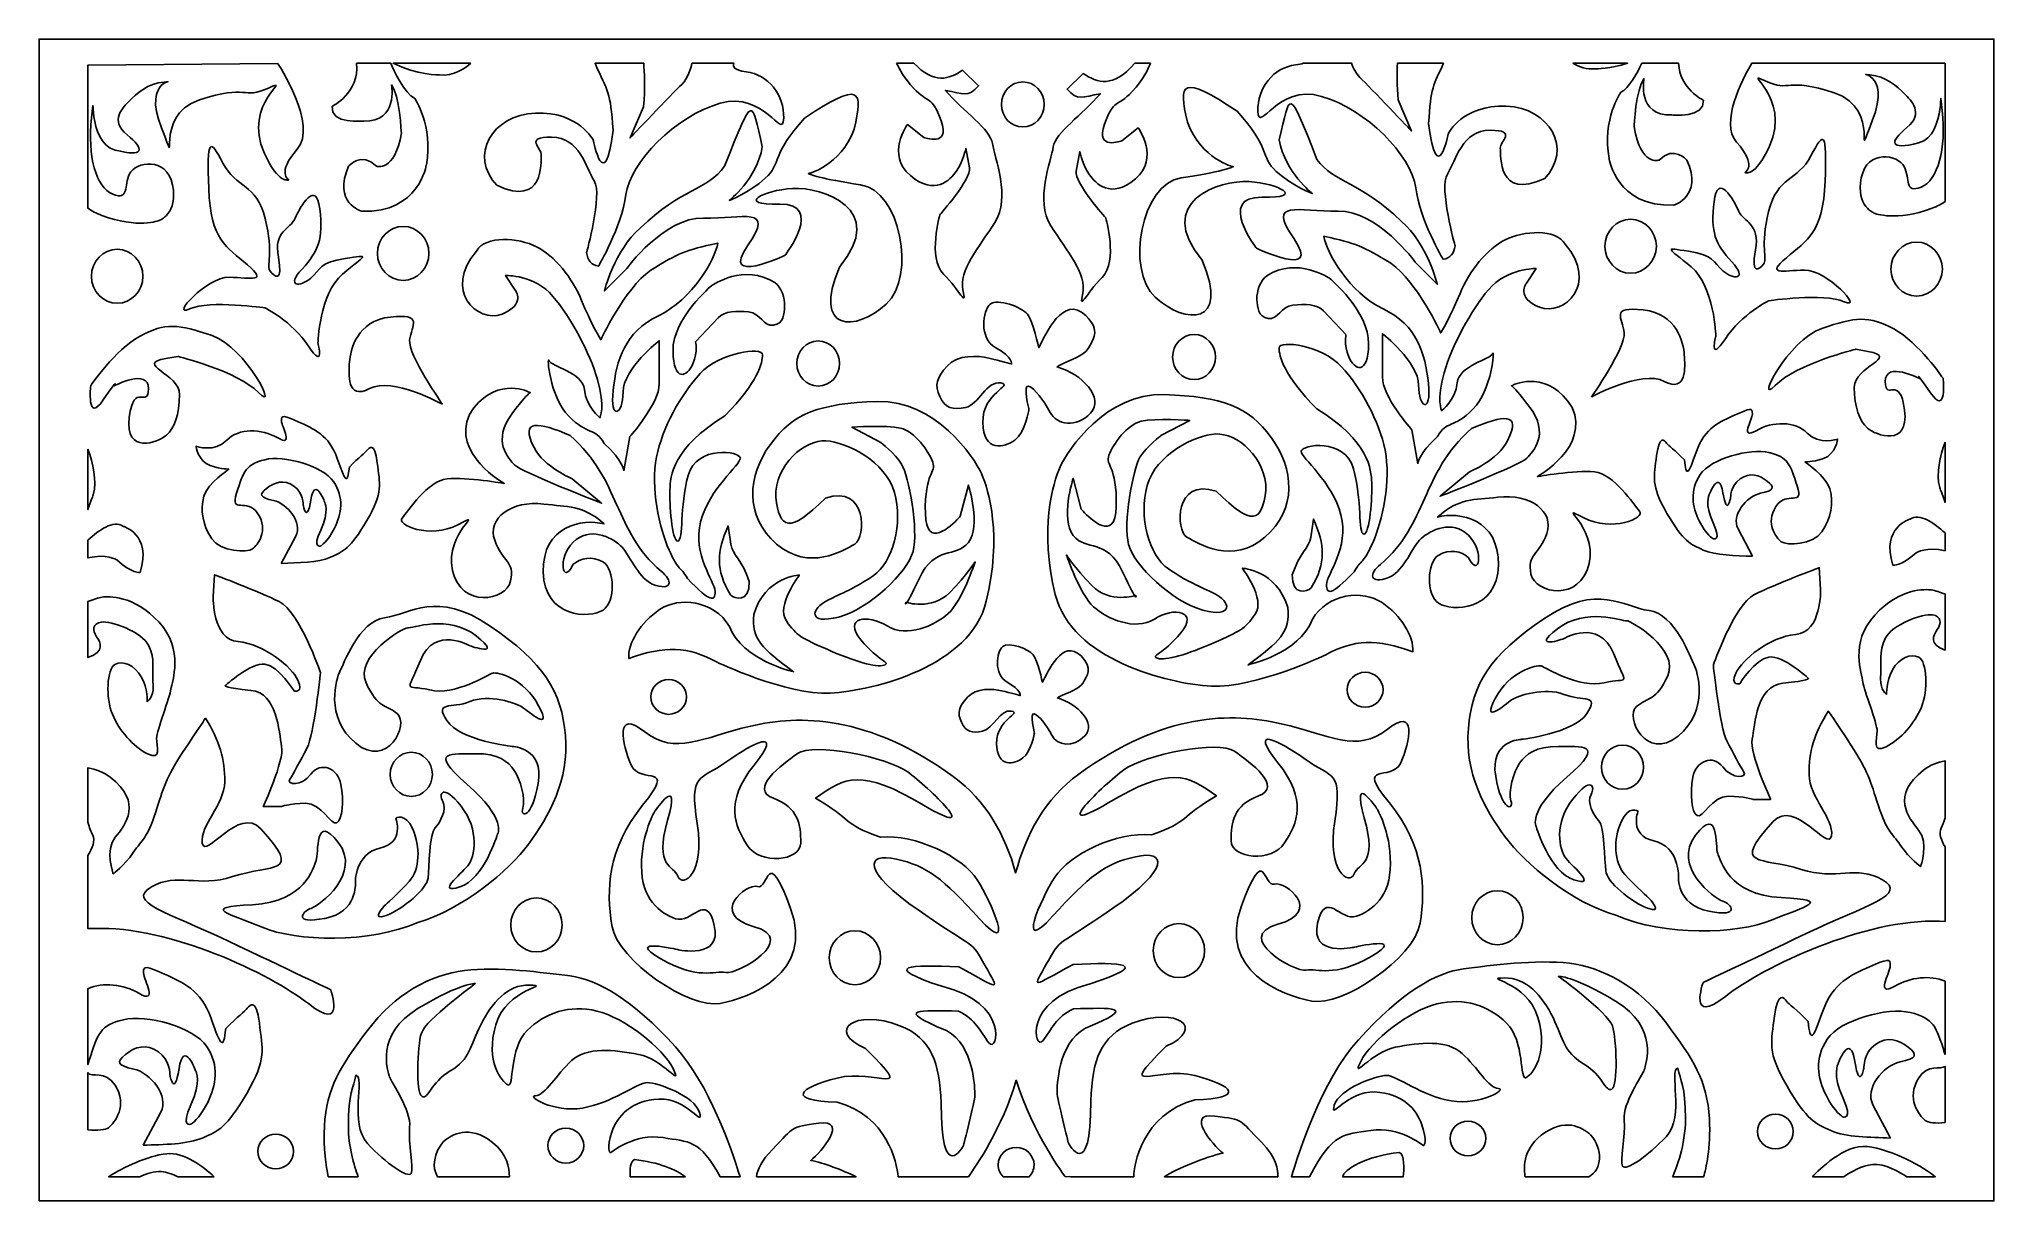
# Model space of a CAD drawing. Header units: centimetres. Extents: x -2.15 to 2.15, y -1.28 to 1.28.
import ezdxf

# ---------------------------------------------------------------- set-up
doc = ezdxf.new("R2010")
doc.units = ezdxf.units.CM
doc.header["$MEASUREMENT"] = 0
doc.layers.add('Layer 1', color=7, linetype='Continuous')

msp = doc.modelspace()

# ---------------------------------------------------------------- linework, layer by layer
at = {"layer": 'Layer 1', "color": 250}
for points, knots in [([(-2.14962, -1.27816), (-2.14962, -1.27816), (2.14962, -1.27816), (2.14962, -1.27816), (2.14962, -1.27816), (2.14962, -1.27816), (2.14962, 1.27816), (2.14962, 1.27816), (2.14962, 1.27816), (2.14962, 1.27816), (-2.14962, 1.27816), (-2.14962, 1.27816), (-2.14962, 1.27816), (-2.14962, 1.27816), (-2.14962, -1.27816), (-2.14962, -1.27816)], [0, 0, 0, 0, 0.2, 0.2, 0.2, 0.2, 0.4, 0.4, 0.4, 0.4, 0.6, 0.6, 0.6, 0.6, 1, 1, 1, 1]), ([(-1.62447, 1.22456), (-1.62447, 1.22456), (-2.04214, 1.22093), (-2.04214, 1.22093), (-2.04214, 1.22093), (-2.04214, 1.22093), (-2.04214, 0.90591), (-2.04214, 0.90591), (-2.04214, 0.90591), (-2.03404, 0.9001), (-2.0241, 0.89473), (-2.01188, 0.89015), (-2.01188, 0.89015), (-1.93217, 0.86025), (-1.88583, 0.87894), (-1.88583, 0.87894), (-1.88583, 0.87894), (-1.88583, 0.87894), (-1.8432, 0.89388), (-1.85617, 0.9574), (-1.85617, 0.9574), (-1.86915, 1.02092), (-1.93773, 1.00785), (-1.95071, 0.98169), (-1.95071, 0.98169), (-1.96368, 0.95553), (-1.95071, 0.92191), (-1.98778, 0.93685), (-1.98778, 0.93685), (-2.02485, 0.9518), (-2.04339, 1.02092), (-2.03412, 1.10499), (-2.03412, 1.10499), (-2.02485, 1.18906), (-2.0471, 1.05082), (-1.98222, 1.034), (-1.98222, 1.034), (-1.91734, 1.01719), (-1.91734, 1.03587), (-1.95627, 1.06763), (-1.95627, 1.06763), (-1.9952, 1.09939), (-1.96554, 1.12741), (-1.95071, 1.14236), (-1.95071, 1.14236), (-1.93588, 1.1573), (-1.90993, 1.18159), (-1.87471, 1.18346), (-1.87471, 1.18346), (-1.83949, 1.18533), (-1.92476, 1.19467), (-1.88027, 1.08258), (-1.88027, 1.08258), (-1.83578, 0.97048), (-1.90437, 1.10873), (-1.79686, 1.14423), (-1.79686, 1.14423), (-1.68935, 1.17972), (-1.70232, 1.14423), (-1.64486, 1.17038), (-1.64486, 1.17038), (-1.5874, 1.19654), (-1.70418, 1.13862), (-1.65413, 1.02653), (-1.65413, 1.02653), (-1.62262, 0.9574), (-1.60037, 0.96861), (-1.60037, 0.96861), (-1.60037, 0.96861), (-1.60037, 0.96861), (-1.62818, 0.98356), (-1.58184, 1.03587), (-1.58184, 1.03587), (-1.5355, 1.08818), (-1.62447, 1.22456), (-1.62447, 1.22456)], [0, 0, 0, 0, 0.05, 0.05, 0.05, 0.05, 0.1, 0.1, 0.1, 0.1, 0.15, 0.15, 0.15, 0.15, 0.2, 0.2, 0.2, 0.2, 0.25, 0.25, 0.25, 0.25, 0.3, 0.3, 0.3, 0.3, 0.35, 0.35, 0.35, 0.35, 0.4, 0.4, 0.4, 0.4, 0.45, 0.45, 0.45, 0.45, 0.5, 0.5, 0.5, 0.5, 0.55, 0.55, 0.55, 0.55, 0.6, 0.6, 0.6, 0.6, 0.65, 0.65, 0.65, 0.65, 0.7, 0.7, 0.7, 0.7, 0.75, 0.75, 0.75, 0.75, 0.8, 0.8, 0.8, 0.8, 0.85, 0.85, 0.85, 0.85, 0.9, 0.9, 0.9, 0.9, 1, 1, 1, 1]), ([(-1.37618, 1.2249), (-1.36988, 1.21051), (-1.34529, 1.15704), (-1.3238, 1.14801), (-1.3238, 1.14801), (-1.3238, 1.14801), (-1.28233, 1.08845), (-1.29788, 1.00172), (-1.29788, 1.00172), (-1.29788, 1.00172), (-1.31343, 0.89513), (-1.43992, 0.89931), (-1.43992, 0.89931), (-1.43992, 0.89931), (-1.50524, 0.91812), (-1.46895, 0.99858), (-1.46895, 0.99858), (-1.46895, 0.99858), (-1.44096, 1.03202), (-1.40778, 0.99858), (-1.40778, 0.99858), (-1.40778, 0.99858), (-1.36734, 0.98395), (-1.35283, 1.07173), (-1.35283, 1.07173), (-1.35283, 1.07173), (-1.35698, 1.15533), (-1.3746, 1.17727), (-1.3746, 1.17727), (-1.3746, 1.17727), (-1.35905, 1.09472), (-1.43577, 1.09786), (-1.43577, 1.09786), (-1.43577, 1.09786), (-1.50939, 1.0895), (-1.50524, 1.13025), (-1.50524, 1.13025), (-1.50524, 1.13025), (-1.44435, 1.15938), (-1.45128, 1.2249), (-1.45128, 1.2249), (-1.45128, 1.2249), (-1.37618, 1.2249), (-1.37618, 1.2249)], [0, 0, 0, 0, 0.0833333, 0.0833333, 0.0833333, 0.0833333, 0.1666667, 0.1666667, 0.1666667, 0.1666667, 0.25, 0.25, 0.25, 0.25, 0.3333333, 0.3333333, 0.3333333, 0.3333333, 0.4166667, 0.4166667, 0.4166667, 0.4166667, 0.5, 0.5, 0.5, 0.5, 0.5833333, 0.5833333, 0.5833333, 0.5833333, 0.6666667, 0.6666667, 0.6666667, 0.6666667, 0.75, 0.75, 0.75, 0.75, 0.8333333, 0.8333333, 0.8333333, 0.8333333, 1, 1, 1, 1]), ([(-1.2004, 1.2249), (-1.21329, 1.21316), (-1.23748, 1.19647), (-1.26885, 1.19922), (-1.26885, 1.19922), (-1.26885, 1.19922), (-1.31842, 1.19826), (-1.37094, 1.2249), (-1.37094, 1.2249), (-1.37094, 1.2249), (-1.2004, 1.2249), (-1.2004, 1.2249)], [0, 0, 0, 0, 0.25, 0.25, 0.25, 0.25, 0.5, 0.5, 0.5, 0.5, 1, 1, 1, 1]), ([(-0.94554, 0.8084), (-0.94554, 0.8084), (-0.90993, 0.93567), (-0.92869, 0.96594), (-0.92869, 0.96594), (-0.94746, 0.9962), (-0.9606, 1.06241), (-1.02253, 1.06241), (-1.02253, 1.06241), (-1.08446, 1.06241), (-1.04318, 1.03781), (-1.04505, 1.02268), (-1.04505, 1.02268), (-1.04693, 1.00755), (-1.03755, 0.9073), (-1.14264, 0.95648), (-1.14264, 0.95648), (-1.20458, 1.02079), (-1.1539, 1.11159), (-1.05819, 1.11537), (-1.05819, 1.11537), (-0.96248, 1.11915), (-0.93057, 1.05484), (-0.93057, 1.05484), (-0.93057, 1.05484), (-0.93057, 1.05484), (-0.90617, 0.93), (-0.8874, 1.07754), (-0.8874, 1.07754), (-0.89278, 1.16428), (-0.89864, 1.16105), (-0.92697, 1.2249), (-0.92697, 1.2249), (-0.92697, 1.2249), (-0.81988, 1.2249), (-0.81988, 1.2249), (-0.81988, 1.2249), (-0.81823, 1.20679), (-0.81684, 1.1703), (-0.82022, 1.12914), (-0.82022, 1.12914), (-0.82022, 1.12914), (-0.84994, 1.06066), (-0.84994, 1.06066), (-0.84994, 1.06066), (-0.84994, 1.06066), (-0.75851, 1.15661), (-0.73636, 1.17855), (-0.73636, 1.17855), (-0.7216, 1.19318), (-0.71607, 1.21319), (-0.71404, 1.2249), (-0.71404, 1.2249), (-0.71404, 1.2249), (-0.62149, 1.2249), (-0.62149, 1.2249), (-0.62149, 1.2249), (-0.6246, 1.21799), (-0.62218, 1.20937), (-0.59463, 1.20616), (-0.59463, 1.20616), (-0.54583, 1.20049), (-0.51018, 1.15509), (-0.51205, 1.10402), (-0.51205, 1.10402), (-0.51393, 1.05295), (-0.55438, 1.16539), (-0.65198, 1.13702), (-0.65198, 1.13702), (-0.74957, 1.10864), (-0.84966, 1.00776), (-0.85904, 0.93588), (-0.85904, 0.93588), (-0.86843, 0.864), (-0.91938, 0.77861), (-0.91938, 0.77861), (-0.91938, 0.77861), (-0.93569, 0.78088), (-0.943, 0.79171), (-0.94554, 0.8084)], [0, 0, 0, 0, 0.047619, 0.047619, 0.047619, 0.047619, 0.0952381, 0.0952381, 0.0952381, 0.0952381, 0.1428571, 0.1428571, 0.1428571, 0.1428571, 0.1904762, 0.1904762, 0.1904762, 0.1904762, 0.2380952, 0.2380952, 0.2380952, 0.2380952, 0.2857143, 0.2857143, 0.2857143, 0.2857143, 0.3333333, 0.3333333, 0.3333333, 0.3333333, 0.3809524, 0.3809524, 0.3809524, 0.3809524, 0.4285714, 0.4285714, 0.4285714, 0.4285714, 0.4761905, 0.4761905, 0.4761905, 0.4761905, 0.5238095, 0.5238095, 0.5238095, 0.5238095, 0.5714286, 0.5714286, 0.5714286, 0.5714286, 0.6190476, 0.6190476, 0.6190476, 0.6190476, 0.6666667, 0.6666667, 0.6666667, 0.6666667, 0.7142857, 0.7142857, 0.7142857, 0.7142857, 0.7619048, 0.7619048, 0.7619048, 0.7619048, 0.8095238, 0.8095238, 0.8095238, 0.8095238, 0.8571429, 0.8571429, 0.8571429, 0.8571429, 0.9047619, 0.9047619, 0.9047619, 0.9047619, 1, 1, 1, 1]), ([(-0.26357, 1.2249), (-0.2578, 1.212), (-0.24671, 1.19205), (-0.22666, 1.17028), (-0.22666, 1.17028), (-0.19215, 1.13283), (-0.18684, 1.1569), (-0.16561, 1.09805), (-0.16561, 1.09805), (-0.14438, 1.0392), (-0.2041, 1.06194), (-0.2041, 1.06194), (-0.2041, 1.06194), (-0.2041, 1.06194), (-0.23993, 1.09003), (-0.23993, 1.09003), (-0.23993, 1.09003), (-0.23993, 1.09003), (-0.28781, 1.02329), (-0.23347, 0.97776), (-0.23347, 0.97776), (-0.17913, 0.93223), (-0.14685, 0.96797), (-0.13243, 0.98704), (-0.13243, 0.98704), (-0.11802, 1.0061), (-0.1112, 1.03786), (-0.1112, 1.03786), (-0.1112, 1.03786), (-0.1112, 1.03786), (-0.10324, 0.99506), (-0.10324, 0.99506), (-0.10324, 0.99506), (-0.0986, 0.97012), (-0.16826, 0.89207), (-0.16826, 0.89207), (-0.16826, 0.89207), (-0.16826, 0.89207), (-0.19613, 0.79711), (-0.1603, 0.761), (-0.1603, 0.761), (-0.12447, 0.72488), (-0.10855, 0.68476), (-0.11784, 0.72622), (-0.11784, 0.72622), (-0.12713, 0.76768), (-0.08333, 0.81985), (-0.0475, 0.87469), (-0.0475, 0.87469), (-0.01167, 0.92952), (-0.04868, 1.01783), (-0.05281, 1.04856), (-0.05281, 1.04856), (-0.05694, 1.0793), (-0.11685, 1.11836), (-0.1565, 1.16538), (-0.1565, 1.16538), (-0.11701, 1.15833), (-0.10583, 1.14843), (-0.08333, 1.17563), (-0.08333, 1.17563), (-0.08333, 1.17563), (-0.11854, 1.20969), (-0.11854, 1.20969), (-0.11854, 1.20969), (-0.14902, 1.18974), (-0.18051, 1.17804), (-0.22562, 1.2249), (-0.22562, 1.2249), (-0.22562, 1.2249), (-0.26357, 1.2249), (-0.26357, 1.2249)], [0, 0, 0, 0, 0.0526316, 0.0526316, 0.0526316, 0.0526316, 0.1052632, 0.1052632, 0.1052632, 0.1052632, 0.1578947, 0.1578947, 0.1578947, 0.1578947, 0.2105263, 0.2105263, 0.2105263, 0.2105263, 0.2631579, 0.2631579, 0.2631579, 0.2631579, 0.3157895, 0.3157895, 0.3157895, 0.3157895, 0.3684211, 0.3684211, 0.3684211, 0.3684211, 0.4210526, 0.4210526, 0.4210526, 0.4210526, 0.4736842, 0.4736842, 0.4736842, 0.4736842, 0.5263158, 0.5263158, 0.5263158, 0.5263158, 0.5789474, 0.5789474, 0.5789474, 0.5789474, 0.6315789, 0.6315789, 0.6315789, 0.6315789, 0.6842105, 0.6842105, 0.6842105, 0.6842105, 0.7368421, 0.7368421, 0.7368421, 0.7368421, 0.7894737, 0.7894737, 0.7894737, 0.7894737, 0.8421053, 0.8421053, 0.8421053, 0.8421053, 0.8947368, 0.8947368, 0.8947368, 0.8947368, 1, 1, 1, 1]), ([(0.29455, 1.2249), (0.29014, 1.21325), (0.27901, 1.18941), (0.25458, 1.1629), (0.25458, 1.1629), (0.22008, 1.12545), (0.21477, 1.14952), (0.19354, 1.09067), (0.19354, 1.09067), (0.1723, 1.03182), (0.23202, 1.05456), (0.23202, 1.05456), (0.23202, 1.05456), (0.23202, 1.05456), (0.26785, 1.08265), (0.26785, 1.08265), (0.26785, 1.08265), (0.26785, 1.08265), (0.31573, 1.01591), (0.26139, 0.97038), (0.26139, 0.97038), (0.20705, 0.92485), (0.17478, 0.96059), (0.16036, 0.97966), (0.16036, 0.97966), (0.14594, 0.99872), (0.13913, 1.03048), (0.13913, 1.03048), (0.13913, 1.03048), (0.13913, 1.03048), (0.13117, 0.98768), (0.13117, 0.98768), (0.13117, 0.98768), (0.12652, 0.96274), (0.19619, 0.88469), (0.19619, 0.88469), (0.19619, 0.88469), (0.19619, 0.88469), (0.22406, 0.78973), (0.18823, 0.75361), (0.18823, 0.75361), (0.1524, 0.7175), (0.13647, 0.67737), (0.14576, 0.71884), (0.14576, 0.71884), (0.15505, 0.7603), (0.11126, 0.81246), (0.07543, 0.8673), (0.07543, 0.8673), (0.0396, 0.92214), (0.07661, 1.01045), (0.08074, 1.04118), (0.08074, 1.04118), (0.08487, 1.07191), (0.14477, 1.11098), (0.18442, 1.15799), (0.18442, 1.15799), (0.14494, 1.15095), (0.13376, 1.14105), (0.11126, 1.16825), (0.11126, 1.16825), (0.11126, 1.16825), (0.14647, 1.20231), (0.14647, 1.20231), (0.14647, 1.20231), (0.17845, 1.18137), (0.21156, 1.16951), (0.26034, 1.2249), (0.26034, 1.2249), (0.26034, 1.2249), (0.29455, 1.2249), (0.29455, 1.2249)], [0, 0, 0, 0, 0.0526316, 0.0526316, 0.0526316, 0.0526316, 0.1052632, 0.1052632, 0.1052632, 0.1052632, 0.1578947, 0.1578947, 0.1578947, 0.1578947, 0.2105263, 0.2105263, 0.2105263, 0.2105263, 0.2631579, 0.2631579, 0.2631579, 0.2631579, 0.3157895, 0.3157895, 0.3157895, 0.3157895, 0.3684211, 0.3684211, 0.3684211, 0.3684211, 0.4210526, 0.4210526, 0.4210526, 0.4210526, 0.4736842, 0.4736842, 0.4736842, 0.4736842, 0.5263158, 0.5263158, 0.5263158, 0.5263158, 0.5789474, 0.5789474, 0.5789474, 0.5789474, 0.6315789, 0.6315789, 0.6315789, 0.6315789, 0.6842105, 0.6842105, 0.6842105, 0.6842105, 0.7368421, 0.7368421, 0.7368421, 0.7368421, 0.7894737, 0.7894737, 0.7894737, 0.7894737, 0.8421053, 0.8421053, 0.8421053, 0.8421053, 0.8947368, 0.8947368, 0.8947368, 0.8947368, 1, 1, 1, 1]), ([(0.96451, 0.82355), (0.96451, 0.82355), (0.9289, 0.95082), (0.94767, 0.98108), (0.94767, 0.98108), (0.96644, 1.01135), (0.97957, 1.07755), (1.04151, 1.07755), (1.04151, 1.07755), (1.10344, 1.07755), (1.06215, 1.05296), (1.06403, 1.03783), (1.06403, 1.03783), (1.0659, 1.0227), (1.05652, 0.92245), (1.16162, 0.97163), (1.16162, 0.97163), (1.22355, 1.03594), (1.17288, 1.12673), (1.07716, 1.13052), (1.07716, 1.13052), (0.98145, 1.1343), (0.94954, 1.06999), (0.94954, 1.06999), (0.94954, 1.06999), (0.94954, 1.06999), (0.92515, 0.94514), (0.90638, 1.09268), (0.90638, 1.09268), (0.91129, 1.17193), (0.91661, 1.17608), (0.9391, 1.2249), (0.9391, 1.2249), (0.9391, 1.2249), (0.83782, 1.2249), (0.83782, 1.2249), (0.83782, 1.2249), (0.83682, 1.205), (0.83659, 1.17603), (0.83919, 1.14429), (0.83919, 1.14429), (0.83919, 1.14429), (0.86892, 1.07581), (0.86892, 1.07581), (0.86892, 1.07581), (0.86892, 1.07581), (0.77748, 1.17175), (0.75534, 1.19369), (0.75534, 1.19369), (0.74586, 1.20309), (0.74019, 1.21469), (0.73681, 1.2249), (0.73681, 1.2249), (0.73681, 1.2249), (0.63066, 1.2249), (0.63066, 1.2249), (0.63066, 1.2249), (0.62651, 1.22341), (0.62096, 1.22217), (0.6136, 1.22131), (0.6136, 1.22131), (0.56481, 1.21564), (0.52915, 1.17024), (0.53103, 1.11917), (0.53103, 1.11917), (0.5329, 1.06809), (0.57336, 1.18054), (0.67095, 1.15216), (0.67095, 1.15216), (0.76854, 1.12379), (0.86863, 1.02291), (0.87802, 0.95103), (0.87802, 0.95103), (0.8874, 0.87915), (0.93835, 0.79375), (0.93835, 0.79375), (0.93835, 0.79375), (0.95467, 0.79603), (0.96197, 0.80685), (0.96451, 0.82355)], [0, 0, 0, 0, 0.047619, 0.047619, 0.047619, 0.047619, 0.0952381, 0.0952381, 0.0952381, 0.0952381, 0.1428571, 0.1428571, 0.1428571, 0.1428571, 0.1904762, 0.1904762, 0.1904762, 0.1904762, 0.2380952, 0.2380952, 0.2380952, 0.2380952, 0.2857143, 0.2857143, 0.2857143, 0.2857143, 0.3333333, 0.3333333, 0.3333333, 0.3333333, 0.3809524, 0.3809524, 0.3809524, 0.3809524, 0.4285714, 0.4285714, 0.4285714, 0.4285714, 0.4761905, 0.4761905, 0.4761905, 0.4761905, 0.5238095, 0.5238095, 0.5238095, 0.5238095, 0.5714286, 0.5714286, 0.5714286, 0.5714286, 0.6190476, 0.6190476, 0.6190476, 0.6190476, 0.6666667, 0.6666667, 0.6666667, 0.6666667, 0.7142857, 0.7142857, 0.7142857, 0.7142857, 0.7619048, 0.7619048, 0.7619048, 0.7619048, 0.8095238, 0.8095238, 0.8095238, 0.8095238, 0.8571429, 0.8571429, 0.8571429, 0.8571429, 0.9047619, 0.9047619, 0.9047619, 0.9047619, 1, 1, 1, 1]), ([(1.22385, 1.2249), (1.23697, 1.21712), (1.25412, 1.21091), (1.27421, 1.21267), (1.27421, 1.21267), (1.27421, 1.21267), (1.30506, 1.21208), (1.34387, 1.2249), (1.34387, 1.2249), (1.34387, 1.2249), (1.22385, 1.2249), (1.22385, 1.2249)], [0, 0, 0, 0, 0.25, 0.25, 0.25, 0.25, 0.5, 0.5, 0.5, 0.5, 1, 1, 1, 1]), ([(1.37535, 1.2249), (1.36505, 1.20347), (1.34614, 1.1686), (1.32916, 1.16147), (1.32916, 1.16147), (1.32916, 1.16147), (1.28769, 1.1019), (1.30324, 1.01517), (1.30324, 1.01517), (1.30324, 1.01517), (1.31879, 0.90858), (1.44528, 0.91276), (1.44528, 0.91276), (1.44528, 0.91276), (1.5106, 0.93157), (1.47431, 1.01203), (1.47431, 1.01203), (1.47431, 1.01203), (1.44632, 1.04547), (1.41314, 1.01203), (1.41314, 1.01203), (1.41314, 1.01203), (1.3727, 0.9974), (1.35819, 1.08518), (1.35819, 1.08518), (1.35819, 1.08518), (1.36234, 1.16878), (1.37996, 1.19073), (1.37996, 1.19073), (1.37996, 1.19073), (1.36441, 1.10817), (1.44113, 1.11131), (1.44113, 1.11131), (1.44113, 1.11131), (1.51475, 1.10295), (1.5106, 1.1437), (1.5106, 1.1437), (1.5106, 1.1437), (1.45808, 1.16883), (1.45615, 1.2249), (1.45615, 1.2249), (1.45615, 1.2249), (1.37535, 1.2249), (1.37535, 1.2249)], [0, 0, 0, 0, 0.0833333, 0.0833333, 0.0833333, 0.0833333, 0.1666667, 0.1666667, 0.1666667, 0.1666667, 0.25, 0.25, 0.25, 0.25, 0.3333333, 0.3333333, 0.3333333, 0.3333333, 0.4166667, 0.4166667, 0.4166667, 0.4166667, 0.5, 0.5, 0.5, 0.5, 0.5833333, 0.5833333, 0.5833333, 0.5833333, 0.6666667, 0.6666667, 0.6666667, 0.6666667, 0.75, 0.75, 0.75, 0.75, 0.8333333, 0.8333333, 0.8333333, 0.8333333, 1, 1, 1, 1]), ([(2.04214, 1.2249), (2.04214, 1.2249), (2.04214, 0.92044), (2.04214, 0.92044), (2.04214, 0.92044), (2.03438, 0.91511), (2.025, 0.91018), (2.01366, 0.90592), (2.01366, 0.90592), (1.93395, 0.87603), (1.88761, 0.89471), (1.88761, 0.89471), (1.88761, 0.89471), (1.88761, 0.89471), (1.84498, 0.90966), (1.85796, 0.97318), (1.85796, 0.97318), (1.87093, 1.0367), (1.93952, 1.02362), (1.95249, 0.99747), (1.95249, 0.99747), (1.96547, 0.97131), (1.95249, 0.93768), (1.98956, 0.95263), (1.98956, 0.95263), (2.02664, 0.96758), (2.04517, 1.0367), (2.0359, 1.12077), (2.0359, 1.12077), (2.02664, 1.20484), (2.04888, 1.06659), (1.984, 1.04978), (1.984, 1.04978), (1.91913, 1.03296), (1.91913, 1.05165), (1.95805, 1.08341), (1.95805, 1.08341), (1.99698, 1.11517), (1.96732, 1.14319), (1.95249, 1.15814), (1.95249, 1.15814), (1.93766, 1.17308), (1.91171, 1.19737), (1.87649, 1.19924), (1.87649, 1.19924), (1.84127, 1.20111), (1.92654, 1.21045), (1.88205, 1.09835), (1.88205, 1.09835), (1.83757, 0.98626), (1.90615, 1.12451), (1.79864, 1.16), (1.79864, 1.16), (1.69113, 1.1955), (1.7041, 1.16), (1.64664, 1.18616), (1.64664, 1.18616), (1.58918, 1.21232), (1.70596, 1.1544), (1.65591, 1.04231), (1.65591, 1.04231), (1.6244, 0.97318), (1.60216, 0.98439), (1.60216, 0.98439), (1.60216, 0.98439), (1.60216, 0.98439), (1.62996, 0.99934), (1.58362, 1.05165), (1.58362, 1.05165), (1.54682, 1.09318), (1.59534, 1.18772), (1.61689, 1.2249), (1.61689, 1.2249), (1.61689, 1.2249), (2.04214, 1.2249), (2.04214, 1.2249)], [0, 0, 0, 0, 0.05, 0.05, 0.05, 0.05, 0.1, 0.1, 0.1, 0.1, 0.15, 0.15, 0.15, 0.15, 0.2, 0.2, 0.2, 0.2, 0.25, 0.25, 0.25, 0.25, 0.3, 0.3, 0.3, 0.3, 0.35, 0.35, 0.35, 0.35, 0.4, 0.4, 0.4, 0.4, 0.45, 0.45, 0.45, 0.45, 0.5, 0.5, 0.5, 0.5, 0.55, 0.55, 0.55, 0.55, 0.6, 0.6, 0.6, 0.6, 0.65, 0.65, 0.65, 0.65, 0.7, 0.7, 0.7, 0.7, 0.75, 0.75, 0.75, 0.75, 0.8, 0.8, 0.8, 0.8, 0.85, 0.85, 0.85, 0.85, 0.9, 0.9, 0.9, 0.9, 1, 1, 1, 1]), ([(-0.85802, 0.77241), (-0.85802, 0.77241), (-0.7752, 0.88642), (-0.68834, 0.88439), (-0.68834, 0.88439), (-0.60148, 0.88235), (-0.52876, 0.91289), (-0.59138, 0.82331), (-0.59138, 0.82331), (-0.654, 0.73373), (-0.50856, 0.80295), (-0.50856, 0.80295), (-0.50856, 0.80295), (-0.50856, 0.80295), (-0.4217, 0.91696), (-0.52068, 0.91493), (-0.52068, 0.91493), (-0.61966, 0.91289), (-0.55704, 0.94547), (-0.4924, 0.94954), (-0.4924, 0.94954), (-0.42776, 0.95361), (-0.28232, 0.90475), (-0.38938, 0.77648), (-0.38938, 0.77648), (-0.45024, 0.63221), (-0.35302, 0.63397), (-0.28636, 0.69505), (-0.28636, 0.69505), (-0.2197, 0.75612), (-0.25606, 0.94547), (-0.34292, 0.95768), (-0.34292, 0.95768), (-0.42978, 0.9699), (-0.45806, 0.98211), (-0.45806, 0.98211), (-0.45806, 0.98211), (-0.45806, 0.98211), (-0.38736, 0.9984), (-0.35706, 1.07984), (-0.35706, 1.07984), (-0.33686, 1.1671), (-0.34233, 1.18686), (-0.46614, 1.10427), (-0.46614, 1.10427), (-0.54086, 1.02313), (-0.51606, 1.00451), (-0.55242, 0.97194), (-0.55242, 0.97194), (-0.58878, 0.93936), (-0.63178, 0.92307), (-0.63178, 0.92307), (-0.63178, 0.92307), (-0.63178, 0.92307), (-0.57118, 0.9699), (-0.55906, 1.04116), (-0.55906, 1.04116), (-0.5833, 1.14499), (-0.57724, 1.16331), (-0.64188, 0.9984), (-0.64188, 0.9984), (-0.67997, 0.94547), (-0.73656, 0.95038), (-0.82772, 0.86199), (-0.82772, 0.86199), (-0.88428, 0.81313), (-0.9065, 0.72355), (-0.9065, 0.72355), (-0.9065, 0.72355), (-0.9065, 0.72355), (-0.85802, 0.77241), (-0.85802, 0.77241)], [0, 0, 0, 0, 0.0526316, 0.0526316, 0.0526316, 0.0526316, 0.1052632, 0.1052632, 0.1052632, 0.1052632, 0.1578947, 0.1578947, 0.1578947, 0.1578947, 0.2105263, 0.2105263, 0.2105263, 0.2105263, 0.2631579, 0.2631579, 0.2631579, 0.2631579, 0.3157895, 0.3157895, 0.3157895, 0.3157895, 0.3684211, 0.3684211, 0.3684211, 0.3684211, 0.4210526, 0.4210526, 0.4210526, 0.4210526, 0.4736842, 0.4736842, 0.4736842, 0.4736842, 0.5263158, 0.5263158, 0.5263158, 0.5263158, 0.5789474, 0.5789474, 0.5789474, 0.5789474, 0.6315789, 0.6315789, 0.6315789, 0.6315789, 0.6842105, 0.6842105, 0.6842105, 0.6842105, 0.7368421, 0.7368421, 0.7368421, 0.7368421, 0.7894737, 0.7894737, 0.7894737, 0.7894737, 0.8421053, 0.8421053, 0.8421053, 0.8421053, 0.8947368, 0.8947368, 0.8947368, 0.8947368, 1, 1, 1, 1]), ([(-0.03333, 1.1344), (-0.03333, 1.16172), (-0.01214, 1.184), (0.01383, 1.184), (0.01383, 1.184), (0.03981, 1.184), (0.06099, 1.16172), (0.06099, 1.1344), (0.06099, 1.1344), (0.06099, 1.10709), (0.03981, 1.08481), (0.01383, 1.08481), (0.01383, 1.08481), (-0.01214, 1.08481), (-0.03333, 1.10709), (-0.03333, 1.1344)], [0, 0, 0, 0, 0.2, 0.2, 0.2, 0.2, 0.4, 0.4, 0.4, 0.4, 0.6, 0.6, 0.6, 0.6, 1, 1, 1, 1]), ([(0.87699, 0.78756), (0.87699, 0.78756), (0.79417, 0.90157), (0.70731, 0.89954), (0.70731, 0.89954), (0.62045, 0.8975), (0.54773, 0.92804), (0.61035, 0.83846), (0.61035, 0.83846), (0.67297, 0.74888), (0.52753, 0.8181), (0.52753, 0.8181), (0.52753, 0.8181), (0.52753, 0.8181), (0.44067, 0.93211), (0.53965, 0.93007), (0.53965, 0.93007), (0.63863, 0.92804), (0.57601, 0.96061), (0.51137, 0.96469), (0.51137, 0.96469), (0.44673, 0.96876), (0.30129, 0.9199), (0.40835, 0.79163), (0.40835, 0.79163), (0.46921, 0.64736), (0.37199, 0.64912), (0.30533, 0.71019), (0.30533, 0.71019), (0.23867, 0.77127), (0.27503, 0.96061), (0.36189, 0.97283), (0.36189, 0.97283), (0.44875, 0.98504), (0.47703, 0.99726), (0.47703, 0.99726), (0.47703, 0.99726), (0.47703, 0.99726), (0.40633, 1.01355), (0.37603, 1.09499), (0.37603, 1.09499), (0.35584, 1.18224), (0.36131, 1.20201), (0.48511, 1.11942), (0.48511, 1.11942), (0.55983, 1.03828), (0.53504, 1.01966), (0.5714, 0.98709), (0.5714, 0.98709), (0.60776, 0.95451), (0.65075, 0.93822), (0.65075, 0.93822), (0.65075, 0.93822), (0.65075, 0.93822), (0.59015, 0.98504), (0.57803, 1.0563), (0.57803, 1.0563), (0.60227, 1.16014), (0.59621, 1.17846), (0.66085, 1.01355), (0.66085, 1.01355), (0.69895, 0.96061), (0.75553, 0.96553), (0.84669, 0.87714), (0.84669, 0.87714), (0.90325, 0.82828), (0.92548, 0.7387), (0.92548, 0.7387), (0.92548, 0.7387), (0.92548, 0.7387), (0.87699, 0.78756), (0.87699, 0.78756)], [0, 0, 0, 0, 0.0526316, 0.0526316, 0.0526316, 0.0526316, 0.1052632, 0.1052632, 0.1052632, 0.1052632, 0.1578947, 0.1578947, 0.1578947, 0.1578947, 0.2105263, 0.2105263, 0.2105263, 0.2105263, 0.2631579, 0.2631579, 0.2631579, 0.2631579, 0.3157895, 0.3157895, 0.3157895, 0.3157895, 0.3684211, 0.3684211, 0.3684211, 0.3684211, 0.4210526, 0.4210526, 0.4210526, 0.4210526, 0.4736842, 0.4736842, 0.4736842, 0.4736842, 0.5263158, 0.5263158, 0.5263158, 0.5263158, 0.5789474, 0.5789474, 0.5789474, 0.5789474, 0.6315789, 0.6315789, 0.6315789, 0.6315789, 0.6842105, 0.6842105, 0.6842105, 0.6842105, 0.7368421, 0.7368421, 0.7368421, 0.7368421, 0.7894737, 0.7894737, 0.7894737, 0.7894737, 0.8421053, 0.8421053, 0.8421053, 0.8421053, 0.8947368, 0.8947368, 0.8947368, 0.8947368, 1, 1, 1, 1]), ([(1.53806, 0.6246), (1.53806, 0.6246), (1.52205, 0.56306), (1.55908, 0.61855), (1.55908, 0.61855), (1.59612, 0.67404), (1.65418, 0.70229), (1.65418, 0.70229), (1.65418, 0.70229), (1.65418, 0.70229), (1.7753, 0.72045), (1.82034, 0.70027), (1.82034, 0.70027), (1.86539, 0.68009), (1.78231, 0.77089), (1.73326, 0.76988), (1.73326, 0.76988), (1.68421, 0.76887), (1.64717, 0.75777), (1.69322, 0.79712), (1.69322, 0.79712), (1.73926, 0.83647), (1.7743, 0.85261), (1.7783, 0.9646), (1.7783, 0.9646), (1.78231, 1.07658), (1.7763, 1.07658), (1.74727, 1.0211), (1.74727, 1.0211), (1.71824, 0.96561), (1.6732, 0.9767), (1.65418, 0.89902), (1.65418, 0.89902), (1.63516, 0.82133), (1.65218, 0.79409), (1.64317, 0.783), (1.64317, 0.783), (1.63416, 0.7719), (1.61414, 0.75576), (1.62515, 0.81427), (1.62515, 0.81427), (1.63616, 0.87279), (1.59912, 0.87481), (1.58811, 0.90003), (1.58811, 0.90003), (1.5771, 0.92525), (1.54207, 0.98677), (1.53406, 0.92021), (1.53406, 0.92021), (1.52604, 0.85364), (1.53671, 0.82743), (1.5731, 0.78804), (1.5731, 0.78804), (1.60948, 0.74866), (1.5771, 0.74769), (1.55408, 0.76786), (1.55408, 0.76786), (1.53106, 0.78804), (1.53477, 0.80282), (1.478, 0.81125), (1.478, 0.81125), (1.42124, 0.81967), (1.43222, 0.8207), (1.48401, 0.77694), (1.48401, 0.77694), (1.53506, 0.73356), (1.53806, 0.6246), (1.53806, 0.6246)], [0, 0, 0, 0, 0.0555556, 0.0555556, 0.0555556, 0.0555556, 0.1111111, 0.1111111, 0.1111111, 0.1111111, 0.1666667, 0.1666667, 0.1666667, 0.1666667, 0.2222222, 0.2222222, 0.2222222, 0.2222222, 0.2777778, 0.2777778, 0.2777778, 0.2777778, 0.3333333, 0.3333333, 0.3333333, 0.3333333, 0.3888889, 0.3888889, 0.3888889, 0.3888889, 0.4444444, 0.4444444, 0.4444444, 0.4444444, 0.5, 0.5, 0.5, 0.5, 0.5555556, 0.5555556, 0.5555556, 0.5555556, 0.6111111, 0.6111111, 0.6111111, 0.6111111, 0.6666667, 0.6666667, 0.6666667, 0.6666667, 0.7222222, 0.7222222, 0.7222222, 0.7222222, 0.7777778, 0.7777778, 0.7777778, 0.7777778, 0.8333333, 0.8333333, 0.8333333, 0.8333333, 0.8888889, 0.8888889, 0.8888889, 0.8888889, 1, 1, 1, 1]), ([(-1.53628, 0.60882), (-1.53628, 0.60882), (-1.52026, 0.54728), (-1.5573, 0.60277), (-1.5573, 0.60277), (-1.59434, 0.65826), (-1.6524, 0.68651), (-1.6524, 0.68651), (-1.6524, 0.68651), (-1.6524, 0.68651), (-1.77352, 0.70467), (-1.81856, 0.68449), (-1.81856, 0.68449), (-1.86361, 0.66431), (-1.78052, 0.75511), (-1.73148, 0.7541), (-1.73148, 0.7541), (-1.68243, 0.7531), (-1.64539, 0.742), (-1.69144, 0.78134), (-1.69144, 0.78134), (-1.73748, 0.82069), (-1.77252, 0.83683), (-1.77652, 0.94882), (-1.77652, 0.94882), (-1.78052, 1.06081), (-1.77452, 1.06081), (-1.74549, 1.00532), (-1.74549, 1.00532), (-1.71646, 0.94983), (-1.67142, 0.96093), (-1.6524, 0.88324), (-1.6524, 0.88324), (-1.63338, 0.80556), (-1.65039, 0.77832), (-1.64139, 0.76722), (-1.64139, 0.76722), (-1.63238, 0.75612), (-1.61236, 0.73998), (-1.62337, 0.7985), (-1.62337, 0.7985), (-1.63438, 0.85701), (-1.59734, 0.85903), (-1.58633, 0.88425), (-1.58633, 0.88425), (-1.57532, 0.90947), (-1.54029, 0.97099), (-1.53228, 0.90443), (-1.53228, 0.90443), (-1.52426, 0.83787), (-1.53493, 0.81165), (-1.57132, 0.77226), (-1.57132, 0.77226), (-1.6077, 0.73288), (-1.57532, 0.73191), (-1.5523, 0.75209), (-1.5523, 0.75209), (-1.52927, 0.77226), (-1.53299, 0.78704), (-1.47622, 0.79547), (-1.47622, 0.79547), (-1.41946, 0.8039), (-1.43044, 0.80492), (-1.48223, 0.76117), (-1.48223, 0.76117), (-1.53328, 0.71778), (-1.53628, 0.60882), (-1.53628, 0.60882)], [0, 0, 0, 0, 0.0555556, 0.0555556, 0.0555556, 0.0555556, 0.1111111, 0.1111111, 0.1111111, 0.1111111, 0.1666667, 0.1666667, 0.1666667, 0.1666667, 0.2222222, 0.2222222, 0.2222222, 0.2222222, 0.2777778, 0.2777778, 0.2777778, 0.2777778, 0.3333333, 0.3333333, 0.3333333, 0.3333333, 0.3888889, 0.3888889, 0.3888889, 0.3888889, 0.4444444, 0.4444444, 0.4444444, 0.4444444, 0.5, 0.5, 0.5, 0.5, 0.5555556, 0.5555556, 0.5555556, 0.5555556, 0.6111111, 0.6111111, 0.6111111, 0.6111111, 0.6666667, 0.6666667, 0.6666667, 0.6666667, 0.7222222, 0.7222222, 0.7222222, 0.7222222, 0.7777778, 0.7777778, 0.7777778, 0.7777778, 0.8333333, 0.8333333, 0.8333333, 0.8333333, 0.8888889, 0.8888889, 0.8888889, 0.8888889, 1, 1, 1, 1]), ([(-1.29239, 0.80657), (-1.29239, 0.83931), (-1.31778, 0.86601), (-1.34891, 0.86601), (-1.34891, 0.86601), (-1.38003, 0.86601), (-1.40542, 0.83931), (-1.40542, 0.80657), (-1.40542, 0.80657), (-1.40542, 0.77383), (-1.38003, 0.74713), (-1.34891, 0.74713), (-1.34891, 0.74713), (-1.31778, 0.74713), (-1.29239, 0.77383), (-1.29239, 0.80657)], [0, 0, 0, 0, 0.2, 0.2, 0.2, 0.2, 0.4, 0.4, 0.4, 0.4, 0.6, 0.6, 0.6, 0.6, 1, 1, 1, 1]), ([(0.88249, 0.34329), (0.88249, 0.34329), (0.8693, 0.41859), (0.8693, 0.41859), (0.8693, 0.41859), (0.8693, 0.41859), (0.80462, 0.49113), (0.80462, 0.53493), (0.80462, 0.53493), (0.80462, 0.57874), (0.80462, 0.62984), (0.80462, 0.62984), (0.80462, 0.62984), (0.80462, 0.62984), (0.8843, 0.56779), (0.8843, 0.51668), (0.8843, 0.51668), (0.8843, 0.46558), (0.91327, 0.4528), (0.90603, 0.52033), (0.90603, 0.52033), (0.89879, 0.58787), (0.88097, 0.64848), (0.80643, 0.6846), (0.80643, 0.6846), (0.73189, 0.72072), (0.68148, 0.8079), (0.67604, 0.8444), (0.67604, 0.8444), (0.74764, 0.8286), (0.761, 0.82273), (0.82354, 0.78499), (0.82354, 0.78499), (0.88202, 0.74316), (0.93319, 0.63167), (0.93319, 0.63167), (0.93319, 0.63167), (0.93319, 0.63167), (0.95545, 0.66917), (0.97564, 0.71845), (0.97564, 0.71845), (0.99582, 0.76773), (1.03487, 0.81648), (1.07471, 0.83656), (1.07471, 0.83656), (1.11455, 0.85663), (1.18672, 0.86164), (1.20664, 0.82697), (1.20664, 0.82697), (1.28151, 0.73987), (1.20421, 0.66726), (1.1505, 0.68825), (1.1505, 0.68825), (1.0968, 0.70924), (1.12153, 0.74118), (1.12153, 0.74118), (1.12153, 0.74118), (1.12153, 0.74118), (1.14258, 0.7732), (1.14258, 0.7732), (1.14258, 0.7732), (1.14258, 0.7732), (1.07837, 0.77472), (1.03853, 0.72726), (1.03853, 0.72726), (0.99869, 0.67981), (0.95786, 0.60399), (0.94044, 0.54406), (0.94044, 0.54406), (0.92301, 0.48413), (0.93516, 0.46025), (0.93516, 0.46025), (0.93516, 0.46025), (0.93516, 0.46025), (0.96564, 0.4839), (0.96941, 0.52216), (0.96941, 0.52216), (0.97319, 0.56041), (1.04268, 0.57296), (1.04728, 0.58604), (1.04728, 0.58604), (1.05188, 0.59912), (1.04675, 0.50771), (1.00382, 0.46375), (1.00382, 0.46375), (0.96088, 0.4198), (0.94587, 0.44002), (0.92595, 0.40352), (0.92595, 0.40352), (0.88343, 0.3654), (0.88249, 0.34329), (0.88249, 0.34329)], [0, 0, 0, 0, 0.0416667, 0.0416667, 0.0416667, 0.0416667, 0.0833333, 0.0833333, 0.0833333, 0.0833333, 0.125, 0.125, 0.125, 0.125, 0.1666667, 0.1666667, 0.1666667, 0.1666667, 0.2083333, 0.2083333, 0.2083333, 0.2083333, 0.25, 0.25, 0.25, 0.25, 0.2916667, 0.2916667, 0.2916667, 0.2916667, 0.3333333, 0.3333333, 0.3333333, 0.3333333, 0.375, 0.375, 0.375, 0.375, 0.4166667, 0.4166667, 0.4166667, 0.4166667, 0.4583333, 0.4583333, 0.4583333, 0.4583333, 0.5, 0.5, 0.5, 0.5, 0.5416667, 0.5416667, 0.5416667, 0.5416667, 0.5833333, 0.5833333, 0.5833333, 0.5833333, 0.625, 0.625, 0.625, 0.625, 0.6666667, 0.6666667, 0.6666667, 0.6666667, 0.7083333, 0.7083333, 0.7083333, 0.7083333, 0.75, 0.75, 0.75, 0.75, 0.7916667, 0.7916667, 0.7916667, 0.7916667, 0.8333333, 0.8333333, 0.8333333, 0.8333333, 0.875, 0.875, 0.875, 0.875, 0.9166667, 0.9166667, 0.9166667, 0.9166667, 1, 1, 1, 1]), ([(1.29417, 0.82235), (1.29417, 0.85508), (1.31956, 0.88179), (1.35069, 0.88179), (1.35069, 0.88179), (1.38182, 0.88179), (1.4072, 0.85508), (1.4072, 0.82235), (1.4072, 0.82235), (1.4072, 0.78961), (1.38182, 0.76291), (1.35069, 0.76291), (1.35069, 0.76291), (1.31956, 0.76291), (1.29417, 0.78961), (1.29417, 0.82235)], [0, 0, 0, 0, 0.2, 0.2, 0.2, 0.2, 0.4, 0.4, 0.4, 0.4, 0.6, 0.6, 0.6, 0.6, 1, 1, 1, 1]), ([(-0.86351, 0.32814), (-0.86351, 0.32814), (-0.85032, 0.40344), (-0.85032, 0.40344), (-0.85032, 0.40344), (-0.85032, 0.40344), (-0.78564, 0.47598), (-0.78564, 0.51979), (-0.78564, 0.51979), (-0.78564, 0.56359), (-0.78564, 0.6147), (-0.78564, 0.6147), (-0.78564, 0.6147), (-0.78564, 0.6147), (-0.86532, 0.55264), (-0.86532, 0.50154), (-0.86532, 0.50154), (-0.86532, 0.45043), (-0.8943, 0.43765), (-0.88706, 0.50519), (-0.88706, 0.50519), (-0.87981, 0.57272), (-0.862, 0.63333), (-0.78746, 0.66945), (-0.78746, 0.66945), (-0.71291, 0.70558), (-0.6625, 0.79275), (-0.65707, 0.82925), (-0.65707, 0.82925), (-0.72866, 0.81346), (-0.74203, 0.80758), (-0.80456, 0.76984), (-0.80456, 0.76984), (-0.86305, 0.72801), (-0.91422, 0.61652), (-0.91422, 0.61652), (-0.91422, 0.61652), (-0.91422, 0.61652), (-0.93648, 0.65402), (-0.95666, 0.7033), (-0.95666, 0.7033), (-0.97684, 0.75258), (-1.01589, 0.80133), (-1.05573, 0.82141), (-1.05573, 0.82141), (-1.09557, 0.84149), (-1.16775, 0.8465), (-1.18767, 0.81182), (-1.18767, 0.81182), (-1.26254, 0.72473), (-1.18524, 0.65211), (-1.13153, 0.6731), (-1.13153, 0.6731), (-1.07782, 0.6941), (-1.10255, 0.72603), (-1.10255, 0.72603), (-1.10255, 0.72603), (-1.10255, 0.72603), (-1.12361, 0.75805), (-1.12361, 0.75805), (-1.12361, 0.75805), (-1.12361, 0.75805), (-1.0594, 0.75957), (-1.01956, 0.71212), (-1.01956, 0.71212), (-0.97972, 0.66466), (-0.93889, 0.58884), (-0.92146, 0.52891), (-0.92146, 0.52891), (-0.90404, 0.46899), (-0.91618, 0.44511), (-0.91618, 0.44511), (-0.91618, 0.44511), (-0.91618, 0.44511), (-0.94666, 0.46876), (-0.95044, 0.50701), (-0.95044, 0.50701), (-0.95421, 0.54527), (-1.0237, 0.55781), (-1.02831, 0.57089), (-1.02831, 0.57089), (-1.03291, 0.58397), (-1.02778, 0.49256), (-0.98485, 0.44861), (-0.98485, 0.44861), (-0.94191, 0.40465), (-0.9269, 0.42488), (-0.90698, 0.38837), (-0.90698, 0.38837), (-0.86445, 0.35025), (-0.86351, 0.32814), (-0.86351, 0.32814)], [0, 0, 0, 0, 0.0416667, 0.0416667, 0.0416667, 0.0416667, 0.0833333, 0.0833333, 0.0833333, 0.0833333, 0.125, 0.125, 0.125, 0.125, 0.1666667, 0.1666667, 0.1666667, 0.1666667, 0.2083333, 0.2083333, 0.2083333, 0.2083333, 0.25, 0.25, 0.25, 0.25, 0.2916667, 0.2916667, 0.2916667, 0.2916667, 0.3333333, 0.3333333, 0.3333333, 0.3333333, 0.375, 0.375, 0.375, 0.375, 0.4166667, 0.4166667, 0.4166667, 0.4166667, 0.4583333, 0.4583333, 0.4583333, 0.4583333, 0.5, 0.5, 0.5, 0.5, 0.5416667, 0.5416667, 0.5416667, 0.5416667, 0.5833333, 0.5833333, 0.5833333, 0.5833333, 0.625, 0.625, 0.625, 0.625, 0.6666667, 0.6666667, 0.6666667, 0.6666667, 0.7083333, 0.7083333, 0.7083333, 0.7083333, 0.75, 0.75, 0.75, 0.75, 0.7916667, 0.7916667, 0.7916667, 0.7916667, 0.8333333, 0.8333333, 0.8333333, 0.8333333, 0.875, 0.875, 0.875, 0.875, 0.9166667, 0.9166667, 0.9166667, 0.9166667, 1, 1, 1, 1]), ([(1.92318, 0.77208), (1.92318, 0.80482), (1.94857, 0.83152), (1.9797, 0.83152), (1.9797, 0.83152), (2.01082, 0.83152), (2.03621, 0.80482), (2.03621, 0.77208), (2.03621, 0.77208), (2.03621, 0.73934), (2.01082, 0.71264), (1.9797, 0.71264), (1.9797, 0.71264), (1.94857, 0.71264), (1.92318, 0.73934), (1.92318, 0.77208)], [0, 0, 0, 0, 0.2, 0.2, 0.2, 0.2, 0.4, 0.4, 0.4, 0.4, 0.6, 0.6, 0.6, 0.6, 1, 1, 1, 1]), ([(-1.9214, 0.7563), (-1.9214, 0.78904), (-1.94678, 0.81574), (-1.97791, 0.81574), (-1.97791, 0.81574), (-2.00904, 0.81574), (-2.03443, 0.78904), (-2.03443, 0.7563), (-2.03443, 0.7563), (-2.03443, 0.72356), (-2.00904, 0.69686), (-1.97791, 0.69686), (-1.97791, 0.69686), (-1.94678, 0.69686), (-1.9214, 0.72356), (-1.9214, 0.7563)], [0, 0, 0, 0, 0.2, 0.2, 0.2, 0.2, 0.4, 0.4, 0.4, 0.4, 0.6, 0.6, 0.6, 0.6, 1, 1, 1, 1]), ([(-0.7059, 0.61213), (-0.7059, 0.61213), (-0.6999, 0.59245), (-0.71191, 0.5637), (-0.71191, 0.5637), (-0.72392, 0.53495), (-0.75395, 0.52133), (-0.75545, 0.59245), (-0.75545, 0.59245), (-0.75696, 0.66358), (-0.66987, 0.73622), (-0.66987, 0.73622), (-0.66987, 0.73622), (-0.66987, 0.73622), (-0.59853, 0.78555), (-0.53173, 0.74227), (-0.53173, 0.74227), (-0.51702, 0.73274), (-0.50883, 0.70732), (-0.50988, 0.69033), (-0.50988, 0.69033), (-0.51094, 0.67334), (-0.51224, 0.65213), (-0.53443, 0.64845), (-0.53443, 0.64845), (-0.55663, 0.64476), (-0.56244, 0.67546), (-0.58909, 0.67781), (-0.58909, 0.67781), (-0.61573, 0.68015), (-0.64097, 0.68027), (-0.65636, 0.66479), (-0.65636, 0.66479), (-0.65636, 0.66479), (-0.7059, 0.61213), (-0.7059, 0.61213)], [0, 0, 0, 0, 0.1, 0.1, 0.1, 0.1, 0.2, 0.2, 0.2, 0.2, 0.3, 0.3, 0.3, 0.3, 0.4, 0.4, 0.4, 0.4, 0.5, 0.5, 0.5, 0.5, 0.6, 0.6, 0.6, 0.6, 0.7, 0.7, 0.7, 0.7, 0.8, 0.8, 0.8, 0.8, 1, 1, 1, 1]), ([(0.72488, 0.62727), (0.72488, 0.62727), (0.71887, 0.6076), (0.73088, 0.57885), (0.73088, 0.57885), (0.7429, 0.55009), (0.77293, 0.53647), (0.77443, 0.6076), (0.77443, 0.6076), (0.77593, 0.67873), (0.68884, 0.75137), (0.68884, 0.75137), (0.68884, 0.75137), (0.68884, 0.75137), (0.6175, 0.8007), (0.55071, 0.75742), (0.55071, 0.75742), (0.53599, 0.74789), (0.52781, 0.72246), (0.52886, 0.70548), (0.52886, 0.70548), (0.52991, 0.68849), (0.53121, 0.66728), (0.55341, 0.6636), (0.55341, 0.6636), (0.57561, 0.65991), (0.58142, 0.69061), (0.60806, 0.69295), (0.60806, 0.69295), (0.63471, 0.6953), (0.65994, 0.69542), (0.67533, 0.67994), (0.67533, 0.67994), (0.67533, 0.67994), (0.72488, 0.62727), (0.72488, 0.62727)], [0, 0, 0, 0, 0.1, 0.1, 0.1, 0.1, 0.2, 0.2, 0.2, 0.2, 0.3, 0.3, 0.3, 0.3, 0.4, 0.4, 0.4, 0.4, 0.5, 0.5, 0.5, 0.5, 0.6, 0.6, 0.6, 0.6, 0.7, 0.7, 0.7, 0.7, 0.8, 0.8, 0.8, 0.8, 1, 1, 1, 1]), ([(0.02741, 0.46288), (0.02741, 0.46288), (0.019, 0.41297), (-0.00363, 0.39587), (-0.00363, 0.39587), (-0.02625, 0.37877), (-0.07282, 0.368), (-0.07408, 0.43449), (-0.07408, 0.43449), (-0.07534, 0.50097), (-0.00436, 0.51581), (-0.03465, 0.52153), (-0.03465, 0.52153), (-0.06493, 0.52725), (-0.08357, 0.47379), (-0.11172, 0.46768), (-0.11172, 0.46768), (-0.13987, 0.46157), (-0.15714, 0.46579), (-0.1687, 0.49159), (-0.1687, 0.49159), (-0.18026, 0.51739), (-0.17613, 0.53277), (-0.15257, 0.55881), (-0.15257, 0.55881), (-0.129, 0.58484), (-0.08508, 0.58173), (-0.0608, 0.57622), (-0.0608, 0.57622), (-0.03652, 0.57072), (-0.0109, 0.56318), (-0.0109, 0.56318), (-0.0109, 0.56318), (-0.0109, 0.56318), (-0.00735, 0.57833), (-0.04547, 0.59919), (-0.04547, 0.59919), (-0.08359, 0.62005), (-0.07408, 0.68099), (-0.05789, 0.69473), (-0.05789, 0.69473), (-0.0417, 0.70848), (0.01198, 0.68824), (0.02394, 0.67321), (0.02394, 0.67321), (0.0359, 0.65818), (0.04882, 0.59919), (0.04882, 0.59919), (0.04882, 0.59919), (0.06365, 0.62727), (0.10255, 0.71841), (0.15243, 0.66965), (0.15243, 0.66965), (0.18682, 0.63604), (0.16776, 0.61707), (0.15781, 0.59772), (0.15781, 0.59772), (0.14787, 0.57837), (0.09547, 0.56443), (0.08911, 0.55685), (0.08911, 0.55685), (0.1436, 0.54187), (0.19457, 0.48833), (0.16276, 0.45498), (0.16276, 0.45498), (0.13094, 0.42163), (0.08843, 0.4293), (0.07396, 0.45675), (0.07396, 0.45675), (0.05949, 0.4842), (0.03939, 0.5102), (0.02653, 0.51452), (0.02653, 0.51452), (0.01368, 0.51884), (0.02741, 0.46288), (0.02741, 0.46288)], [0, 0, 0, 0, 0.05, 0.05, 0.05, 0.05, 0.1, 0.1, 0.1, 0.1, 0.15, 0.15, 0.15, 0.15, 0.2, 0.2, 0.2, 0.2, 0.25, 0.25, 0.25, 0.25, 0.3, 0.3, 0.3, 0.3, 0.35, 0.35, 0.35, 0.35, 0.4, 0.4, 0.4, 0.4, 0.45, 0.45, 0.45, 0.45, 0.5, 0.5, 0.5, 0.5, 0.55, 0.55, 0.55, 0.55, 0.6, 0.6, 0.6, 0.6, 0.65, 0.65, 0.65, 0.65, 0.7, 0.7, 0.7, 0.7, 0.75, 0.75, 0.75, 0.75, 0.8, 0.8, 0.8, 0.8, 0.85, 0.85, 0.85, 0.85, 0.9, 0.9, 0.9, 0.9, 1, 1, 1, 1]), ([(1.26442, 0.49062), (1.26442, 0.49062), (1.37459, 0.55118), (1.42467, 0.52494), (1.42467, 0.52494), (1.47475, 0.49869), (1.47074, 0.55724), (1.46874, 0.58349), (1.46874, 0.58349), (1.46674, 0.60973), (1.45272, 0.67434), (1.3786, 0.68241), (1.3786, 0.68241), (1.30448, 0.69049), (1.33253, 0.66424), (1.33653, 0.63194), (1.33653, 0.63194), (1.34054, 0.59964), (1.26442, 0.49062), (1.26442, 0.49062)], [0, 0, 0, 0, 0.1666667, 0.1666667, 0.1666667, 0.1666667, 0.3333333, 0.3333333, 0.3333333, 0.3333333, 0.5, 0.5, 0.5, 0.5, 0.6666667, 0.6666667, 0.6666667, 0.6666667, 1, 1, 1, 1]), ([(-1.98485, 0.51509), (-1.98485, 0.51509), (-1.9083, 0.555), (-1.90902, 0.50875), (-1.90902, 0.50875), (-1.90975, 0.46249), (-1.94123, 0.52772), (-1.95138, 0.44555), (-1.95138, 0.44555), (-1.96152, 0.36338), (-1.8879, 0.39026), (-1.86957, 0.40659), (-1.86957, 0.40659), (-1.85124, 0.42293), (-1.84159, 0.45096), (-1.84075, 0.49623), (-1.84075, 0.49623), (-1.83991, 0.54149), (-1.94212, 0.5629), (-1.87081, 0.57525), (-1.87081, 0.57525), (-1.87081, 0.57525), (-1.84429, 0.57984), (-1.84429, 0.57984), (-1.84429, 0.57984), (-1.84429, 0.57984), (-1.71374, 0.54805), (-1.667, 0.50049), (-1.667, 0.50049), (-1.62026, 0.45292), (-1.69491, 0.60019), (-1.76916, 0.62564), (-1.76916, 0.62564), (-1.84342, 0.65109), (-1.87235, 0.65455), (-1.92752, 0.62468), (-1.92752, 0.62468), (-1.98269, 0.59482), (-2.03602, 0.51597), (-2.03602, 0.51597), (-2.03602, 0.51597), (-2.03602, 0.51597), (-2.04574, 0.43006), (-2.00838, 0.48435), (-2.00838, 0.48435), (-1.97102, 0.53865), (-1.98485, 0.51509), (-1.98485, 0.51509)], [0, 0, 0, 0, 0.0769231, 0.0769231, 0.0769231, 0.0769231, 0.1538462, 0.1538462, 0.1538462, 0.1538462, 0.2307692, 0.2307692, 0.2307692, 0.2307692, 0.3076923, 0.3076923, 0.3076923, 0.3076923, 0.3846154, 0.3846154, 0.3846154, 0.3846154, 0.4615385, 0.4615385, 0.4615385, 0.4615385, 0.5384615, 0.5384615, 0.5384615, 0.5384615, 0.6153846, 0.6153846, 0.6153846, 0.6153846, 0.6923077, 0.6923077, 0.6923077, 0.6923077, 0.7692308, 0.7692308, 0.7692308, 0.7692308, 0.8461538, 0.8461538, 0.8461538, 0.8461538, 1, 1, 1, 1]), ([(-1.26264, 0.47484), (-1.26264, 0.47484), (-1.37281, 0.53541), (-1.42289, 0.50916), (-1.42289, 0.50916), (-1.47297, 0.48291), (-1.46896, 0.54146), (-1.46696, 0.56771), (-1.46696, 0.56771), (-1.46495, 0.59395), (-1.45093, 0.65856), (-1.37682, 0.66663), (-1.37682, 0.66663), (-1.3027, 0.67471), (-1.33075, 0.64846), (-1.33475, 0.61616), (-1.33475, 0.61616), (-1.33876, 0.58386), (-1.26264, 0.47484), (-1.26264, 0.47484)], [0, 0, 0, 0, 0.1666667, 0.1666667, 0.1666667, 0.1666667, 0.3333333, 0.3333333, 0.3333333, 0.3333333, 0.5, 0.5, 0.5, 0.5, 0.6666667, 0.6666667, 0.6666667, 0.6666667, 1, 1, 1, 1]), ([(1.98663, 0.53087), (1.98663, 0.53087), (1.91008, 0.57078), (1.91081, 0.52452), (1.91081, 0.52452), (1.91153, 0.47827), (1.94301, 0.5435), (1.95316, 0.46133), (1.95316, 0.46133), (1.9633, 0.37916), (1.88968, 0.40603), (1.87135, 0.42237), (1.87135, 0.42237), (1.85303, 0.43871), (1.84338, 0.46674), (1.84254, 0.512), (1.84254, 0.512), (1.84169, 0.55727), (1.9439, 0.57868), (1.87259, 0.59103), (1.87259, 0.59103), (1.87259, 0.59103), (1.84607, 0.59562), (1.84607, 0.59562), (1.84607, 0.59562), (1.84607, 0.59562), (1.71552, 0.56383), (1.66878, 0.51626), (1.66878, 0.51626), (1.62205, 0.4687), (1.69669, 0.61597), (1.77094, 0.64142), (1.77094, 0.64142), (1.8452, 0.66687), (1.87413, 0.67033), (1.9293, 0.64046), (1.9293, 0.64046), (1.98447, 0.6106), (2.0378, 0.53174), (2.0378, 0.53174), (2.0378, 0.53174), (2.0378, 0.53174), (2.04752, 0.44584), (2.01016, 0.50013), (2.01016, 0.50013), (1.9728, 0.55442), (1.98663, 0.53087), (1.98663, 0.53087)], [0, 0, 0, 0, 0.0769231, 0.0769231, 0.0769231, 0.0769231, 0.1538462, 0.1538462, 0.1538462, 0.1538462, 0.2307692, 0.2307692, 0.2307692, 0.2307692, 0.3076923, 0.3076923, 0.3076923, 0.3076923, 0.3846154, 0.3846154, 0.3846154, 0.3846154, 0.4615385, 0.4615385, 0.4615385, 0.4615385, 0.5384615, 0.5384615, 0.5384615, 0.5384615, 0.6153846, 0.6153846, 0.6153846, 0.6153846, 0.6923077, 0.6923077, 0.6923077, 0.6923077, 0.7692308, 0.7692308, 0.7692308, 0.7692308, 0.8461538, 0.8461538, 0.8461538, 0.8461538, 1, 1, 1, 1]), ([(-0.48331, 0.56427), (-0.48331, 0.59159), (-0.46213, 0.61387), (-0.43615, 0.61387), (-0.43615, 0.61387), (-0.41018, 0.61387), (-0.38899, 0.59159), (-0.38899, 0.56427), (-0.38899, 0.56427), (-0.38899, 0.53696), (-0.41018, 0.51468), (-0.43615, 0.51468), (-0.43615, 0.51468), (-0.46213, 0.51468), (-0.48331, 0.53696), (-0.48331, 0.56427)], [0, 0, 0, 0, 0.2, 0.2, 0.2, 0.2, 0.4, 0.4, 0.4, 0.4, 0.6, 0.6, 0.6, 0.6, 1, 1, 1, 1]), ([(0.3434, 0.57851), (0.3434, 0.60583), (0.36459, 0.62811), (0.39056, 0.62811), (0.39056, 0.62811), (0.41654, 0.62811), (0.43772, 0.60583), (0.43772, 0.57851), (0.43772, 0.57851), (0.43772, 0.55119), (0.41654, 0.52891), (0.39056, 0.52891), (0.39056, 0.52891), (0.36459, 0.52891), (0.3434, 0.55119), (0.3434, 0.57851)], [0, 0, 0, 0, 0.2, 0.2, 0.2, 0.2, 0.4, 0.4, 0.4, 0.4, 0.6, 0.6, 0.6, 0.6, 1, 1, 1, 1]), ([(0.68194, 0.07817), (0.68194, 0.10014), (0.73237, 0.15834), (0.71361, 0.23132), (0.71361, 0.23132), (0.69486, 0.30431), (0.62634, 0.35643), (0.62634, 0.37126), (0.62634, 0.37126), (0.62634, 0.3861), (0.72173, 0.40132), (0.74111, 0.33283), (0.74111, 0.33283), (0.76048, 0.26434), (0.75053, 0.19041), (0.76378, 0.18892), (0.76378, 0.18892), (0.77703, 0.18744), (0.78258, 0.27299), (0.78129, 0.30185), (0.78129, 0.30185), (0.78001, 0.33071), (0.77648, 0.39357), (0.66024, 0.46435), (0.66024, 0.46435), (0.58668, 0.53959), (0.57747, 0.58089), (0.57747, 0.59869), (0.57747, 0.59869), (0.57747, 0.61649), (0.67154, 0.60472), (0.71499, 0.55729), (0.71499, 0.55729), (0.75845, 0.50986), (0.79799, 0.43714), (0.81055, 0.3739), (0.81055, 0.3739), (0.82381, 0.30717), (0.80547, 0.21825), (0.7828, 0.16867), (0.7828, 0.16867), (0.76013, 0.1191), (0.76009, 0.13626), (0.74258, 0.10617), (0.74258, 0.10617), (0.69094, 0.05196), (0.68194, 0.0562), (0.68194, 0.07817)], [0, 0, 0, 0, 0.0769231, 0.0769231, 0.0769231, 0.0769231, 0.1538462, 0.1538462, 0.1538462, 0.1538462, 0.2307692, 0.2307692, 0.2307692, 0.2307692, 0.3076923, 0.3076923, 0.3076923, 0.3076923, 0.3846154, 0.3846154, 0.3846154, 0.3846154, 0.4615385, 0.4615385, 0.4615385, 0.4615385, 0.5384615, 0.5384615, 0.5384615, 0.5384615, 0.6153846, 0.6153846, 0.6153846, 0.6153846, 0.6923077, 0.6923077, 0.6923077, 0.6923077, 0.7692308, 0.7692308, 0.7692308, 0.7692308, 0.8461538, 0.8461538, 0.8461538, 0.8461538, 1, 1, 1, 1]), ([(-0.66297, 0.06302), (-0.66297, 0.08499), (-0.7134, 0.14319), (-0.69464, 0.21618), (-0.69464, 0.21618), (-0.67588, 0.28916), (-0.60736, 0.34128), (-0.60736, 0.35612), (-0.60736, 0.35612), (-0.60736, 0.37095), (-0.70276, 0.38617), (-0.72213, 0.31768), (-0.72213, 0.31768), (-0.74151, 0.24919), (-0.73156, 0.17526), (-0.74481, 0.17377), (-0.74481, 0.17377), (-0.75805, 0.17229), (-0.7636, 0.25784), (-0.76232, 0.2867), (-0.76232, 0.2867), (-0.76104, 0.31556), (-0.75751, 0.37842), (-0.64127, 0.4492), (-0.64127, 0.4492), (-0.56771, 0.52444), (-0.5585, 0.56574), (-0.5585, 0.58354), (-0.5585, 0.58354), (-0.5585, 0.60135), (-0.65256, 0.58958), (-0.69602, 0.54215), (-0.69602, 0.54215), (-0.73947, 0.49472), (-0.77902, 0.42199), (-0.79158, 0.35875), (-0.79158, 0.35875), (-0.80483, 0.29202), (-0.7865, 0.2031), (-0.76383, 0.15353), (-0.76383, 0.15353), (-0.74116, 0.10395), (-0.74111, 0.12111), (-0.72361, 0.09102), (-0.72361, 0.09102), (-0.67197, 0.03681), (-0.66297, 0.04106), (-0.66297, 0.06302)], [0, 0, 0, 0, 0.0769231, 0.0769231, 0.0769231, 0.0769231, 0.1538462, 0.1538462, 0.1538462, 0.1538462, 0.2307692, 0.2307692, 0.2307692, 0.2307692, 0.3076923, 0.3076923, 0.3076923, 0.3076923, 0.3846154, 0.3846154, 0.3846154, 0.3846154, 0.4615385, 0.4615385, 0.4615385, 0.4615385, 0.5384615, 0.5384615, 0.5384615, 0.5384615, 0.6153846, 0.6153846, 0.6153846, 0.6153846, 0.6923077, 0.6923077, 0.6923077, 0.6923077, 0.7692308, 0.7692308, 0.7692308, 0.7692308, 0.8461538, 0.8461538, 0.8461538, 0.8461538, 1, 1, 1, 1]), ([(-0.78173, 0.10718), (-0.88752, 0.19869), (-0.86846, 0.30491), (-0.98157, 0.40613), (-0.98157, 0.40613), (-1.05069, 0.43542), (-1.09379, 0.44333), (-1.06105, 0.37928), (-1.06105, 0.37928), (-1.03882, 0.33645), (-0.97812, 0.31137), (-0.97731, 0.3107), (-0.97731, 0.3107), (-0.97731, 0.3107), (-0.9125, 0.257), (-0.9125, 0.257), (-0.9125, 0.257), (-0.9125, 0.257), (-1.08931, 0.32585), (-1.10341, 0.34084), (-1.10341, 0.34084), (-1.1175, 0.35583), (-1.15485, 0.39369), (-1.10883, 0.45471), (-1.10883, 0.45471), (-1.06282, 0.51573), (-1.06746, 0.49654), (-1.07234, 0.50108), (-1.07234, 0.50108), (-1.07722, 0.50562), (-1.15226, 0.53525), (-1.20311, 0.45227), (-1.20311, 0.45227), (-1.24271, 0.36549), (-1.12654, 0.30035), (-1.12654, 0.30035), (-1.12654, 0.30035), (-1.12654, 0.30035), (-1.20851, 0.31482), (-1.25198, 0.31067), (-1.25198, 0.31067), (-1.29545, 0.30652), (-1.33781, 0.23879), (-1.35132, 0.22441), (-1.35132, 0.22441), (-1.36484, 0.21004), (-1.29162, 0.1768), (-1.22757, 0.21004), (-1.22757, 0.21004), (-1.16353, 0.24327), (-1.25885, 0.19411), (-1.24017, 0.10925), (-1.24017, 0.10925), (-1.22148, 0.0244), (-1.1222, 0.04194), (-1.11251, 0.08587), (-1.11251, 0.08587), (-1.10283, 0.12981), (-1.13094, 0.12761), (-1.14758, 0.17533), (-1.14758, 0.17533), (-1.16423, 0.22304), (-1.11146, 0.26413), (-1.03933, 0.25504), (-1.03933, 0.25504), (-0.98776, 0.24854), (-0.95405, 0.25405), (-0.90699, 0.2113), (-0.90699, 0.2113), (-0.9544, 0.22403), (-1.04309, 0.20731), (-1.04086, 0.10567), (-1.04086, 0.10567), (-1.03862, 0.00402), (-0.93791, 0.00278), (-0.90941, 0.02167), (-0.90941, 0.02167), (-0.88092, 0.04055), (-0.88406, 0.11188), (-0.9086, 0.12697), (-0.9086, 0.12697), (-0.93313, 0.14206), (-0.95939, 0.13624), (-0.97547, 0.12182), (-0.97547, 0.12182), (-0.99805, 0.07479), (-1.01074, 0.13597), (-0.97498, 0.17121), (-0.97498, 0.17121), (-0.93923, 0.20646), (-0.89146, 0.18226), (-0.87133, 0.16425), (-0.87133, 0.16425), (-0.8512, 0.14623), (-0.83542, 0.0959), (-0.8011, 0.07882), (-0.8011, 0.07882), (-0.75562, 0.06173), (-0.75577, 0.08756), (-0.78173, 0.10718)], [0, 0, 0, 0, 0.0384615, 0.0384615, 0.0384615, 0.0384615, 0.0769231, 0.0769231, 0.0769231, 0.0769231, 0.1153846, 0.1153846, 0.1153846, 0.1153846, 0.1538462, 0.1538462, 0.1538462, 0.1538462, 0.1923077, 0.1923077, 0.1923077, 0.1923077, 0.2307692, 0.2307692, 0.2307692, 0.2307692, 0.2692308, 0.2692308, 0.2692308, 0.2692308, 0.3076923, 0.3076923, 0.3076923, 0.3076923, 0.3461538, 0.3461538, 0.3461538, 0.3461538, 0.3846154, 0.3846154, 0.3846154, 0.3846154, 0.4230769, 0.4230769, 0.4230769, 0.4230769, 0.4615385, 0.4615385, 0.4615385, 0.4615385, 0.5, 0.5, 0.5, 0.5, 0.5384615, 0.5384615, 0.5384615, 0.5384615, 0.5769231, 0.5769231, 0.5769231, 0.5769231, 0.6153846, 0.6153846, 0.6153846, 0.6153846, 0.6538462, 0.6538462, 0.6538462, 0.6538462, 0.6923077, 0.6923077, 0.6923077, 0.6923077, 0.7307692, 0.7307692, 0.7307692, 0.7307692, 0.7692308, 0.7692308, 0.7692308, 0.7692308, 0.8076923, 0.8076923, 0.8076923, 0.8076923, 0.8461538, 0.8461538, 0.8461538, 0.8461538, 0.8846154, 0.8846154, 0.8846154, 0.8846154, 0.9230769, 0.9230769, 0.9230769, 0.9230769, 1, 1, 1, 1]), ([(0.8007, 0.12233), (0.90649, 0.21383), (0.88743, 0.32006), (1.00055, 0.42128), (1.00055, 0.42128), (1.06966, 0.45057), (1.11277, 0.45848), (1.08003, 0.39443), (1.08003, 0.39443), (1.0578, 0.3516), (0.99709, 0.32652), (0.99628, 0.32584), (0.99628, 0.32584), (0.99628, 0.32584), (0.93148, 0.27215), (0.93148, 0.27215), (0.93148, 0.27215), (0.93148, 0.27215), (1.10829, 0.341), (1.12238, 0.35599), (1.12238, 0.35599), (1.13648, 0.37098), (1.17382, 0.40883), (1.12781, 0.46985), (1.12781, 0.46985), (1.08179, 0.53087), (1.08643, 0.51169), (1.09131, 0.51623), (1.09131, 0.51623), (1.09619, 0.52077), (1.17123, 0.5504), (1.22209, 0.46741), (1.22209, 0.46741), (1.26168, 0.38064), (1.14551, 0.3155), (1.14551, 0.3155), (1.14551, 0.3155), (1.14551, 0.3155), (1.22749, 0.32997), (1.27096, 0.32582), (1.27096, 0.32582), (1.31443, 0.32167), (1.35678, 0.25394), (1.3703, 0.23956), (1.3703, 0.23956), (1.38381, 0.22518), (1.31059, 0.19195), (1.24655, 0.22518), (1.24655, 0.22518), (1.1825, 0.25842), (1.27782, 0.20926), (1.25914, 0.1244), (1.25914, 0.1244), (1.24046, 0.03955), (1.14118, 0.05708), (1.13149, 0.10102), (1.13149, 0.10102), (1.1218, 0.14495), (1.14991, 0.14276), (1.16656, 0.19048), (1.16656, 0.19048), (1.1832, 0.23819), (1.13044, 0.27928), (1.05831, 0.27019), (1.05831, 0.27019), (1.00673, 0.26369), (0.97302, 0.2692), (0.92597, 0.22645), (0.92597, 0.22645), (0.97337, 0.23918), (1.06207, 0.22246), (1.05983, 0.12081), (1.05983, 0.12081), (1.05759, 0.01917), (0.95689, 0.01793), (0.92839, 0.03682), (0.92839, 0.03682), (0.89989, 0.0557), (0.90303, 0.12702), (0.92757, 0.14211), (0.92757, 0.14211), (0.9521, 0.1572), (0.97836, 0.15139), (0.99444, 0.13697), (0.99444, 0.13697), (1.01703, 0.08993), (1.02971, 0.15111), (0.99396, 0.18636), (0.99396, 0.18636), (0.95821, 0.2216), (0.91044, 0.19741), (0.89031, 0.17939), (0.89031, 0.17939), (0.87018, 0.16138), (0.85439, 0.11105), (0.82008, 0.09396), (0.82008, 0.09396), (0.7746, 0.07688), (0.77474, 0.1027), (0.8007, 0.12233)], [0, 0, 0, 0, 0.0384615, 0.0384615, 0.0384615, 0.0384615, 0.0769231, 0.0769231, 0.0769231, 0.0769231, 0.1153846, 0.1153846, 0.1153846, 0.1153846, 0.1538462, 0.1538462, 0.1538462, 0.1538462, 0.1923077, 0.1923077, 0.1923077, 0.1923077, 0.2307692, 0.2307692, 0.2307692, 0.2307692, 0.2692308, 0.2692308, 0.2692308, 0.2692308, 0.3076923, 0.3076923, 0.3076923, 0.3076923, 0.3461538, 0.3461538, 0.3461538, 0.3461538, 0.3846154, 0.3846154, 0.3846154, 0.3846154, 0.4230769, 0.4230769, 0.4230769, 0.4230769, 0.4615385, 0.4615385, 0.4615385, 0.4615385, 0.5, 0.5, 0.5, 0.5, 0.5384615, 0.5384615, 0.5384615, 0.5384615, 0.5769231, 0.5769231, 0.5769231, 0.5769231, 0.6153846, 0.6153846, 0.6153846, 0.6153846, 0.6538462, 0.6538462, 0.6538462, 0.6538462, 0.6923077, 0.6923077, 0.6923077, 0.6923077, 0.7307692, 0.7307692, 0.7307692, 0.7307692, 0.7692308, 0.7692308, 0.7692308, 0.7692308, 0.8076923, 0.8076923, 0.8076923, 0.8076923, 0.8461538, 0.8461538, 0.8461538, 0.8461538, 0.8846154, 0.8846154, 0.8846154, 0.8846154, 0.9230769, 0.9230769, 0.9230769, 0.9230769, 1, 1, 1, 1]), ([(-0.65978, -0.09224), (-0.65978, -0.09224), (-0.50606, -0.16581), (-0.40954, -0.16069), (-0.40954, -0.16069), (-0.31302, -0.15558), (-0.10117, -0.10189), (-0.06635, 0.04108), (-0.06635, 0.04108), (-0.03153, 0.18405), (-0.06056, 0.2858), (-0.07707, 0.32212), (-0.07707, 0.32212), (-0.09359, 0.35844), (-0.17774, 0.48469), (-0.30587, 0.48065), (-0.30587, 0.48065), (-0.43399, 0.47662), (-0.49129, 0.45495), (-0.54134, 0.38649), (-0.54134, 0.38649), (-0.59138, 0.31804), (-0.59901, 0.22844), (-0.52751, 0.16719), (-0.52751, 0.16719), (-0.45601, 0.10593), (-0.38094, 0.15277), (-0.35592, 0.16719), (-0.35592, 0.16719), (-0.33089, 0.1816), (-0.32732, 0.29882), (-0.42026, 0.26807), (-0.42026, 0.26807), (-0.5007, 0.18806), (-0.52066, 0.20096), (-0.52959, 0.27016), (-0.52959, 0.27016), (-0.531, 0.34239), (-0.46548, 0.39689), (-0.41919, 0.39418), (-0.41919, 0.39418), (-0.3729, 0.39148), (-0.28792, 0.34929), (-0.2684, 0.28076), (-0.2684, 0.28076), (-0.24888, 0.21223), (-0.27226, 0.12633), (-0.31516, 0.0975), (-0.31516, 0.0975), (-0.35806, 0.06868), (-0.37172, 0.06457), (-0.41311, 0.04468), (-0.41311, 0.04468), (-0.45451, 0.02479), (-0.45902, -0.01145), (-0.39109, 0.00656), (-0.39109, 0.00656), (-0.32317, 0.02458), (-0.24016, 0.10464), (-0.22758, 0.15068), (-0.22758, 0.15068), (-0.21499, 0.19673), (-0.23716, 0.3178), (-0.2526, 0.3428), (-0.2526, 0.3428), (-0.26805, 0.36781), (-0.29872, 0.39058), (-0.29872, 0.39058), (-0.29872, 0.39058), (-0.29872, 0.39058), (-0.36192, 0.42416), (-0.36192, 0.42416), (-0.36192, 0.42416), (-0.36192, 0.42416), (-0.28671, 0.42927), (-0.25525, 0.42207), (-0.25525, 0.42207), (-0.22379, 0.41486), (-0.19333, 0.37206), (-0.18432, 0.34734), (-0.18432, 0.34734), (-0.17531, 0.32262), (-0.20255, 0.3276), (-0.20048, 0.23406), (-0.20048, 0.23406), (-0.1987, 0.15368), (-0.14316, 0.2073), (-0.12758, 0.22397), (-0.12758, 0.22397), (-0.12503, 0.2267), (-0.12355, 0.22844), (-0.12355, 0.22844), (-0.12355, 0.22844), (-0.12355, 0.22844), (-0.10567, 0.2969), (-0.10567, 0.2969), (-0.10567, 0.2969), (-0.10567, 0.2969), (-0.07707, 0.20682), (-0.10567, 0.17079), (-0.10567, 0.17079), (-0.13427, 0.13476), (-0.17867, 0.16639), (-0.21442, 0.09073), (-0.21442, 0.09073), (-0.25017, 0.01506), (-0.24338, 0.03899), (-0.24338, 0.03899), (-0.24338, 0.03899), (-0.24338, 0.03899), (-0.18654, 0.02047), (-0.14721, 0.0601), (-0.14721, 0.0601), (-0.10789, 0.09974), (-0.0908, 0.12902), (-0.0908, 0.12791), (-0.0908, 0.12791), (-0.0908, 0.12681), (-0.12095, 0.04064), (-0.15029, 0.01413), (-0.15029, 0.01413), (-0.17962, -0.01238), (-0.24096, -0.04002), (-0.28442, -0.01297), (-0.28442, -0.01297), (-0.32788, 0.01408), (-0.38223, 0.00526), (-0.34233, -0.04352), (-0.34233, -0.04352), (-0.30244, -0.09231), (-0.27505, -0.09339), (-0.29157, -0.09944), (-0.29157, -0.09944), (-0.30808, -0.10549), (-0.35799, -0.09036), (-0.41519, -0.06514), (-0.41519, -0.06514), (-0.47239, -0.03992), (-0.48275, -0.03552), (-0.50606, -0.00216), (-0.50606, -0.00216), (-0.52937, 0.03121), (-0.47746, 0.09873), (-0.47746, 0.09873), (-0.47746, 0.09873), (-0.47746, 0.09873), (-0.55344, 0.09533), (-0.57756, 0.01225), (-0.57756, 0.01225), (-0.584, -0.04138), (-0.5589, -0.06324), (-0.49026, -0.11385), (-0.49026, -0.11385), (-0.49026, -0.11385), (-0.60373, -0.08849), (-0.63118, -0.01448), (-0.63118, -0.01448), (-0.66615, 0.04439), (-0.74278, 0.05145), (-0.7849, 0.02306), (-0.7849, 0.02306), (-0.82703, -0.00532), (-0.85491, -0.05071), (-0.85283, -0.08503), (-0.85283, -0.08503), (-0.77346, -0.05565), (-0.72263, -0.05805), (-0.65978, -0.09224)], [0, 0, 0, 0, 0.0232558, 0.0232558, 0.0232558, 0.0232558, 0.0465116, 0.0465116, 0.0465116, 0.0465116, 0.0697674, 0.0697674, 0.0697674, 0.0697674, 0.0930233, 0.0930233, 0.0930233, 0.0930233, 0.1162791, 0.1162791, 0.1162791, 0.1162791, 0.1395349, 0.1395349, 0.1395349, 0.1395349, 0.1627907, 0.1627907, 0.1627907, 0.1627907, 0.1860465, 0.1860465, 0.1860465, 0.1860465, 0.2093023, 0.2093023, 0.2093023, 0.2093023, 0.2325581, 0.2325581, 0.2325581, 0.2325581, 0.255814, 0.255814, 0.255814, 0.255814, 0.2790698, 0.2790698, 0.2790698, 0.2790698, 0.3023256, 0.3023256, 0.3023256, 0.3023256, 0.3255814, 0.3255814, 0.3255814, 0.3255814, 0.3488372, 0.3488372, 0.3488372, 0.3488372, 0.372093, 0.372093, 0.372093, 0.372093, 0.3953488, 0.3953488, 0.3953488, 0.3953488, 0.4186047, 0.4186047, 0.4186047, 0.4186047, 0.4418605, 0.4418605, 0.4418605, 0.4418605, 0.4651163, 0.4651163, 0.4651163, 0.4651163, 0.4883721, 0.4883721, 0.4883721, 0.4883721, 0.5116279, 0.5116279, 0.5116279, 0.5116279, 0.5348837, 0.5348837, 0.5348837, 0.5348837, 0.5581395, 0.5581395, 0.5581395, 0.5581395, 0.5813953, 0.5813953, 0.5813953, 0.5813953, 0.6046512, 0.6046512, 0.6046512, 0.6046512, 0.627907, 0.627907, 0.627907, 0.627907, 0.6511628, 0.6511628, 0.6511628, 0.6511628, 0.6744186, 0.6744186, 0.6744186, 0.6744186, 0.6976744, 0.6976744, 0.6976744, 0.6976744, 0.7209302, 0.7209302, 0.7209302, 0.7209302, 0.744186, 0.744186, 0.744186, 0.744186, 0.7674419, 0.7674419, 0.7674419, 0.7674419, 0.7906977, 0.7906977, 0.7906977, 0.7906977, 0.8139535, 0.8139535, 0.8139535, 0.8139535, 0.8372093, 0.8372093, 0.8372093, 0.8372093, 0.8604651, 0.8604651, 0.8604651, 0.8604651, 0.8837209, 0.8837209, 0.8837209, 0.8837209, 0.9069767, 0.9069767, 0.9069767, 0.9069767, 0.9302326, 0.9302326, 0.9302326, 0.9302326, 0.9534884, 0.9534884, 0.9534884, 0.9534884, 1, 1, 1, 1]), ([(0.67876, -0.07709), (0.67876, -0.07709), (0.52504, -0.15066), (0.42851, -0.14555), (0.42851, -0.14555), (0.33199, -0.14043), (0.12014, -0.08674), (0.08532, 0.05623), (0.08532, 0.05623), (0.0505, 0.1992), (0.07953, 0.30095), (0.09605, 0.33727), (0.09605, 0.33727), (0.11257, 0.37359), (0.19672, 0.49984), (0.32484, 0.4958), (0.32484, 0.4958), (0.45297, 0.49177), (0.51026, 0.4701), (0.56031, 0.40164), (0.56031, 0.40164), (0.61036, 0.33318), (0.61798, 0.24359), (0.54649, 0.18233), (0.54649, 0.18233), (0.47499, 0.12108), (0.39992, 0.16792), (0.37489, 0.18233), (0.37489, 0.18233), (0.34987, 0.19675), (0.34629, 0.31397), (0.43924, 0.28322), (0.43924, 0.28322), (0.51967, 0.20321), (0.53964, 0.21611), (0.54856, 0.28531), (0.54856, 0.28531), (0.54997, 0.35754), (0.48445, 0.41203), (0.43817, 0.40933), (0.43817, 0.40933), (0.39188, 0.40662), (0.3069, 0.36443), (0.28738, 0.2959), (0.28738, 0.2959), (0.26786, 0.22737), (0.29124, 0.14148), (0.33414, 0.11265), (0.33414, 0.11265), (0.37704, 0.08383), (0.39069, 0.07972), (0.43209, 0.05983), (0.43209, 0.05983), (0.47349, 0.03994), (0.47799, 0.00369), (0.41007, 0.02171), (0.41007, 0.02171), (0.34215, 0.03972), (0.25914, 0.11978), (0.24655, 0.16583), (0.24655, 0.16583), (0.23397, 0.21188), (0.25613, 0.33294), (0.27158, 0.35795), (0.27158, 0.35795), (0.28702, 0.38295), (0.31769, 0.40572), (0.31769, 0.40572), (0.31769, 0.40572), (0.31769, 0.40572), (0.3809, 0.43931), (0.3809, 0.43931), (0.3809, 0.43931), (0.3809, 0.43931), (0.30568, 0.44442), (0.27422, 0.43722), (0.27422, 0.43722), (0.24276, 0.43001), (0.2123, 0.3872), (0.2033, 0.36249), (0.2033, 0.36249), (0.19429, 0.33777), (0.22153, 0.34274), (0.21945, 0.24921), (0.21945, 0.24921), (0.21767, 0.16883), (0.16214, 0.22245), (0.14655, 0.23912), (0.14655, 0.23912), (0.144, 0.24185), (0.14252, 0.24359), (0.14252, 0.24359), (0.14252, 0.24359), (0.14252, 0.24359), (0.12465, 0.31204), (0.12465, 0.31204), (0.12465, 0.31204), (0.12465, 0.31204), (0.09605, 0.22197), (0.12465, 0.18594), (0.12465, 0.18594), (0.15325, 0.14991), (0.19765, 0.18154), (0.2334, 0.10588), (0.2334, 0.10588), (0.26915, 0.03021), (0.26235, 0.05414), (0.26235, 0.05414), (0.26235, 0.05414), (0.26235, 0.05414), (0.20551, 0.03562), (0.16619, 0.07525), (0.16619, 0.07525), (0.12687, 0.11488), (0.10978, 0.14417), (0.10978, 0.14306), (0.10978, 0.14306), (0.10977, 0.14196), (0.13993, 0.05579), (0.16926, 0.02928), (0.16926, 0.02928), (0.1986, 0.00276), (0.25993, -0.02487), (0.30339, 0.00218), (0.30339, 0.00218), (0.34686, 0.02923), (0.4012, 0.02041), (0.36131, -0.02837), (0.36131, -0.02837), (0.32141, -0.07716), (0.29403, -0.07824), (0.31054, -0.08429), (0.31054, -0.08429), (0.32706, -0.09035), (0.37696, -0.07521), (0.43416, -0.04999), (0.43416, -0.04999), (0.49136, -0.02477), (0.50173, -0.02038), (0.52504, 0.01299), (0.52504, 0.01299), (0.54835, 0.04635), (0.49644, 0.11388), (0.49644, 0.11388), (0.49644, 0.11388), (0.49644, 0.11388), (0.57242, 0.11047), (0.59653, 0.0274), (0.59653, 0.0274), (0.60297, -0.02624), (0.57788, -0.0481), (0.50924, -0.09871), (0.50924, -0.09871), (0.50924, -0.09871), (0.6227, -0.07334), (0.65016, 0.00067), (0.65016, 0.00067), (0.68512, 0.05954), (0.76175, 0.0666), (0.80388, 0.03821), (0.80388, 0.03821), (0.84601, 0.00982), (0.87388, -0.03556), (0.8718, -0.06988), (0.8718, -0.06988), (0.79244, -0.0405), (0.7416, -0.04291), (0.67876, -0.07709)], [0, 0, 0, 0, 0.0232558, 0.0232558, 0.0232558, 0.0232558, 0.0465116, 0.0465116, 0.0465116, 0.0465116, 0.0697674, 0.0697674, 0.0697674, 0.0697674, 0.0930233, 0.0930233, 0.0930233, 0.0930233, 0.1162791, 0.1162791, 0.1162791, 0.1162791, 0.1395349, 0.1395349, 0.1395349, 0.1395349, 0.1627907, 0.1627907, 0.1627907, 0.1627907, 0.1860465, 0.1860465, 0.1860465, 0.1860465, 0.2093023, 0.2093023, 0.2093023, 0.2093023, 0.2325581, 0.2325581, 0.2325581, 0.2325581, 0.255814, 0.255814, 0.255814, 0.255814, 0.2790698, 0.2790698, 0.2790698, 0.2790698, 0.3023256, 0.3023256, 0.3023256, 0.3023256, 0.3255814, 0.3255814, 0.3255814, 0.3255814, 0.3488372, 0.3488372, 0.3488372, 0.3488372, 0.372093, 0.372093, 0.372093, 0.372093, 0.3953488, 0.3953488, 0.3953488, 0.3953488, 0.4186047, 0.4186047, 0.4186047, 0.4186047, 0.4418605, 0.4418605, 0.4418605, 0.4418605, 0.4651163, 0.4651163, 0.4651163, 0.4651163, 0.4883721, 0.4883721, 0.4883721, 0.4883721, 0.5116279, 0.5116279, 0.5116279, 0.5116279, 0.5348837, 0.5348837, 0.5348837, 0.5348837, 0.5581395, 0.5581395, 0.5581395, 0.5581395, 0.5813953, 0.5813953, 0.5813953, 0.5813953, 0.6046512, 0.6046512, 0.6046512, 0.6046512, 0.627907, 0.627907, 0.627907, 0.627907, 0.6511628, 0.6511628, 0.6511628, 0.6511628, 0.6744186, 0.6744186, 0.6744186, 0.6744186, 0.6976744, 0.6976744, 0.6976744, 0.6976744, 0.7209302, 0.7209302, 0.7209302, 0.7209302, 0.744186, 0.744186, 0.744186, 0.744186, 0.7674419, 0.7674419, 0.7674419, 0.7674419, 0.7906977, 0.7906977, 0.7906977, 0.7906977, 0.8139535, 0.8139535, 0.8139535, 0.8139535, 0.8372093, 0.8372093, 0.8372093, 0.8372093, 0.8604651, 0.8604651, 0.8604651, 0.8604651, 0.8837209, 0.8837209, 0.8837209, 0.8837209, 0.9069767, 0.9069767, 0.9069767, 0.9069767, 0.9302326, 0.9302326, 0.9302326, 0.9302326, 0.9534884, 0.9534884, 0.9534884, 0.9534884, 1, 1, 1, 1]), ([(-1.61707, 0.12439), (-1.58006, 0.12616), (-1.53627, 0.12573), (-1.50842, 0.1382), (-1.50842, 0.1382), (-1.48058, 0.15066), (-1.46556, 0.15591), (-1.42887, 0.21883), (-1.42887, 0.21883), (-1.39218, 0.28175), (-1.40031, 0.29881), (-1.40608, 0.34615), (-1.40608, 0.34615), (-1.41186, 0.39349), (-1.42384, 0.37903), (-1.42798, 0.37342), (-1.42798, 0.37342), (-1.43212, 0.36781), (-1.44592, 0.35851), (-1.46715, 0.33662), (-1.46715, 0.33662), (-1.47149, 0.29723), (-1.47544, 0.3032), (-1.49374, 0.35516), (-1.49374, 0.35516), (-1.51205, 0.40712), (-1.54585, 0.42105), (-1.57849, 0.4355), (-1.57849, 0.4355), (-1.61113, 0.44994), (-1.61727, 0.45197), (-1.61657, 0.43808), (-1.61657, 0.43808), (-1.61587, 0.42419), (-1.58855, 0.37979), (-1.62479, 0.40072), (-1.62479, 0.40072), (-1.66104, 0.42165), (-1.7108, 0.42272), (-1.73697, 0.39535), (-1.73697, 0.39535), (-1.76314, 0.36799), (-1.80443, 0.38219), (-1.80443, 0.38219), (-1.80443, 0.38219), (-1.80443, 0.38219), (-1.79998, 0.34906), (-1.77327, 0.33976), (-1.77327, 0.33976), (-1.74655, 0.33047), (-1.73262, 0.33286), (-1.73262, 0.33175), (-1.73262, 0.33175), (-1.73262, 0.33065), (-1.77803, 0.30264), (-1.78702, 0.27254), (-1.78702, 0.27254), (-1.796, 0.24244), (-1.78919, 0.20674), (-1.76961, 0.17823), (-1.76961, 0.17823), (-1.75003, 0.14972), (-1.69143, 0.14759), (-1.68017, 0.15646), (-1.68017, 0.15646), (-1.66892, 0.16533), (-1.64432, 0.1966), (-1.66826, 0.23389), (-1.66826, 0.23389), (-1.69219, 0.27117), (-1.73044, 0.23087), (-1.71521, 0.27912), (-1.71521, 0.27912), (-1.69998, 0.32737), (-1.69493, 0.34252), (-1.65319, 0.35273), (-1.65319, 0.35273), (-1.61144, 0.36293), (-1.52598, 0.33954), (-1.50204, 0.30445), (-1.50204, 0.30445), (-1.47811, 0.26936), (-1.48456, 0.23306), (-1.49979, 0.20236), (-1.49979, 0.20236), (-1.51502, 0.17165), (-1.53025, 0.16288), (-1.53025, 0.16288), (-1.53025, 0.16288), (-1.53025, 0.16288), (-1.54984, 0.1563), (-1.53025, 0.19797), (-1.53025, 0.19797), (-1.51067, 0.23964), (-1.52155, 0.25938), (-1.52155, 0.25938), (-1.52155, 0.25938), (-1.52155, 0.25938), (-1.54331, 0.31859), (-1.55201, 0.26376), (-1.55201, 0.26376), (-1.56072, 0.20894), (-1.56872, 0.25292), (-1.56872, 0.25292), (-1.56872, 0.25292), (-1.56872, 0.25292), (-1.56775, 0.27924), (-1.58951, 0.29459), (-1.58951, 0.29459), (-1.61127, 0.30994), (-1.63189, 0.3034), (-1.64923, 0.28964), (-1.64923, 0.28964), (-1.66658, 0.27588), (-1.66463, 0.26952), (-1.63416, 0.26294), (-1.63416, 0.26294), (-1.6037, 0.25636), (-1.56946, 0.21418), (-1.58503, 0.18469), (-1.58503, 0.18469), (-1.58503, 0.18469), (-1.61707, 0.12439), (-1.61707, 0.12439)], [0, 0, 0, 0, 0.03125, 0.03125, 0.03125, 0.03125, 0.0625, 0.0625, 0.0625, 0.0625, 0.09375, 0.09375, 0.09375, 0.09375, 0.125, 0.125, 0.125, 0.125, 0.15625, 0.15625, 0.15625, 0.15625, 0.1875, 0.1875, 0.1875, 0.1875, 0.21875, 0.21875, 0.21875, 0.21875, 0.25, 0.25, 0.25, 0.25, 0.28125, 0.28125, 0.28125, 0.28125, 0.3125, 0.3125, 0.3125, 0.3125, 0.34375, 0.34375, 0.34375, 0.34375, 0.375, 0.375, 0.375, 0.375, 0.40625, 0.40625, 0.40625, 0.40625, 0.4375, 0.4375, 0.4375, 0.4375, 0.46875, 0.46875, 0.46875, 0.46875, 0.5, 0.5, 0.5, 0.5, 0.53125, 0.53125, 0.53125, 0.53125, 0.5625, 0.5625, 0.5625, 0.5625, 0.59375, 0.59375, 0.59375, 0.59375, 0.625, 0.625, 0.625, 0.625, 0.65625, 0.65625, 0.65625, 0.65625, 0.6875, 0.6875, 0.6875, 0.6875, 0.71875, 0.71875, 0.71875, 0.71875, 0.75, 0.75, 0.75, 0.75, 0.78125, 0.78125, 0.78125, 0.78125, 0.8125, 0.8125, 0.8125, 0.8125, 0.84375, 0.84375, 0.84375, 0.84375, 0.875, 0.875, 0.875, 0.875, 0.90625, 0.90625, 0.90625, 0.90625, 0.9375, 0.9375, 0.9375, 0.9375, 1, 1, 1, 1]), ([(1.61885, 0.14017), (1.58184, 0.14193), (1.53805, 0.14151), (1.51021, 0.15397), (1.51021, 0.15397), (1.48236, 0.16644), (1.46734, 0.17169), (1.43065, 0.23461), (1.43065, 0.23461), (1.39396, 0.29753), (1.40209, 0.31458), (1.40787, 0.36193), (1.40787, 0.36193), (1.41364, 0.40927), (1.42562, 0.39481), (1.42976, 0.3892), (1.42976, 0.3892), (1.43391, 0.38359), (1.4477, 0.37429), (1.46893, 0.3524), (1.46893, 0.3524), (1.47327, 0.31301), (1.47722, 0.31898), (1.49552, 0.37094), (1.49552, 0.37094), (1.51383, 0.4229), (1.54763, 0.43683), (1.58027, 0.45128), (1.58027, 0.45128), (1.61291, 0.46572), (1.61905, 0.46775), (1.61835, 0.45386), (1.61835, 0.45386), (1.61765, 0.43997), (1.59033, 0.39557), (1.62658, 0.4165), (1.62658, 0.4165), (1.66282, 0.43743), (1.71258, 0.4385), (1.73875, 0.41113), (1.73875, 0.41113), (1.76493, 0.38377), (1.80621, 0.39797), (1.80621, 0.39797), (1.80621, 0.39797), (1.80621, 0.39797), (1.80176, 0.36483), (1.77505, 0.35554), (1.77505, 0.35554), (1.74834, 0.34624), (1.7344, 0.34863), (1.7344, 0.34753), (1.7344, 0.34753), (1.7344, 0.34642), (1.77981, 0.31841), (1.7888, 0.28831), (1.7888, 0.28831), (1.79779, 0.25821), (1.79098, 0.22252), (1.77139, 0.19401), (1.77139, 0.19401), (1.75181, 0.1655), (1.69322, 0.16337), (1.68196, 0.17224), (1.68196, 0.17224), (1.6707, 0.18111), (1.6461, 0.21238), (1.67004, 0.24966), (1.67004, 0.24966), (1.69397, 0.28695), (1.73222, 0.24664), (1.71699, 0.29489), (1.71699, 0.29489), (1.70176, 0.34314), (1.69672, 0.3583), (1.65497, 0.3685), (1.65497, 0.3685), (1.61322, 0.37871), (1.52776, 0.35532), (1.50383, 0.32023), (1.50383, 0.32023), (1.47989, 0.28514), (1.48634, 0.24884), (1.50157, 0.21813), (1.50157, 0.21813), (1.5168, 0.18743), (1.53203, 0.17866), (1.53203, 0.17866), (1.53203, 0.17866), (1.53203, 0.17866), (1.55162, 0.17208), (1.53203, 0.21375), (1.53203, 0.21375), (1.51245, 0.25542), (1.52333, 0.27516), (1.52333, 0.27516), (1.52333, 0.27516), (1.52333, 0.27516), (1.54509, 0.33437), (1.55379, 0.27954), (1.55379, 0.27954), (1.5625, 0.22471), (1.57051, 0.2687), (1.57051, 0.2687), (1.57051, 0.2687), (1.57051, 0.2687), (1.56953, 0.29502), (1.59129, 0.31037), (1.59129, 0.31037), (1.61305, 0.32572), (1.63367, 0.31918), (1.65102, 0.30542), (1.65102, 0.30542), (1.66836, 0.29165), (1.66641, 0.2853), (1.63594, 0.27872), (1.63594, 0.27872), (1.60548, 0.27214), (1.57124, 0.22996), (1.58681, 0.20046), (1.58681, 0.20046), (1.58681, 0.20046), (1.61885, 0.14017), (1.61885, 0.14017)], [0, 0, 0, 0, 0.03125, 0.03125, 0.03125, 0.03125, 0.0625, 0.0625, 0.0625, 0.0625, 0.09375, 0.09375, 0.09375, 0.09375, 0.125, 0.125, 0.125, 0.125, 0.15625, 0.15625, 0.15625, 0.15625, 0.1875, 0.1875, 0.1875, 0.1875, 0.21875, 0.21875, 0.21875, 0.21875, 0.25, 0.25, 0.25, 0.25, 0.28125, 0.28125, 0.28125, 0.28125, 0.3125, 0.3125, 0.3125, 0.3125, 0.34375, 0.34375, 0.34375, 0.34375, 0.375, 0.375, 0.375, 0.375, 0.40625, 0.40625, 0.40625, 0.40625, 0.4375, 0.4375, 0.4375, 0.4375, 0.46875, 0.46875, 0.46875, 0.46875, 0.5, 0.5, 0.5, 0.5, 0.53125, 0.53125, 0.53125, 0.53125, 0.5625, 0.5625, 0.5625, 0.5625, 0.59375, 0.59375, 0.59375, 0.59375, 0.625, 0.625, 0.625, 0.625, 0.65625, 0.65625, 0.65625, 0.65625, 0.6875, 0.6875, 0.6875, 0.6875, 0.71875, 0.71875, 0.71875, 0.71875, 0.75, 0.75, 0.75, 0.75, 0.78125, 0.78125, 0.78125, 0.78125, 0.8125, 0.8125, 0.8125, 0.8125, 0.84375, 0.84375, 0.84375, 0.84375, 0.875, 0.875, 0.875, 0.875, 0.90625, 0.90625, 0.90625, 0.90625, 0.9375, 0.9375, 0.9375, 0.9375, 1, 1, 1, 1]), ([(2.04214, 0.39132), (2.03084, 0.3605), (2.02238, 0.32311), (2.03039, 0.29119), (2.03039, 0.29119), (2.03039, 0.29119), (2.03615, 0.27684), (2.04214, 0.25879), (2.04214, 0.25879), (2.04214, 0.25879), (2.04214, 0.39132), (2.04214, 0.39132)], [0, 0, 0, 0, 0.25, 0.25, 0.25, 0.25, 0.5, 0.5, 0.5, 0.5, 1, 1, 1, 1]), ([(-2.04214, 0.37562), (-2.03083, 0.3448), (-2.02237, 0.30742), (-2.03038, 0.2755), (-2.03038, 0.2755), (-2.03038, 0.2755), (-2.03614, 0.26115), (-2.04214, 0.2431), (-2.04214, 0.2431), (-2.04214, 0.2431), (-2.04214, 0.37562), (-2.04214, 0.37562)], [0, 0, 0, 0, 0.25, 0.25, 0.25, 0.25, 0.5, 0.5, 0.5, 0.5, 1, 1, 1, 1]), ([(-2.04214, 0.17577), (-2.01874, 0.19707), (-1.98536, 0.22097), (-1.96559, 0.20627), (-1.96559, 0.20627), (-1.96559, 0.20627), (-1.90081, 0.18975), (-1.92734, 0.10478), (-1.92734, 0.10478), (-1.92734, 0.10478), (-1.94608, 0.10163), (-1.97886, 0.13232), (-1.97886, 0.13232), (-1.97886, 0.13232), (-2.00138, 0.14654), (-2.04214, 0.13655), (-2.04214, 0.13655), (-2.04214, 0.13655), (-2.04214, 0.17577), (-2.04214, 0.17577)], [0, 0, 0, 0, 0.1666667, 0.1666667, 0.1666667, 0.1666667, 0.3333333, 0.3333333, 0.3333333, 0.3333333, 0.5, 0.5, 0.5, 0.5, 0.6666667, 0.6666667, 0.6666667, 0.6666667, 1, 1, 1, 1]), ([(0.64817, 0.07046), (0.63962, 0.06156), (0.60516, 0.0522), (0.60659, 0.09966), (0.60659, 0.09966), (0.62196, 0.14711), (0.64395, 0.15849), (0.64737, 0.1817), (0.64737, 0.1817), (0.64737, 0.1817), (0.65331, 0.22199), (0.65331, 0.22199), (0.65331, 0.22199), (0.67807, 0.16437), (0.68152, 0.12693), (0.64817, 0.07046)], [0, 0, 0, 0, 0.2, 0.2, 0.2, 0.2, 0.4, 0.4, 0.4, 0.4, 0.6, 0.6, 0.6, 0.6, 1, 1, 1, 1]), ([(2.04214, 0.19146), (2.01875, 0.21276), (1.98537, 0.23667), (1.9656, 0.22196), (1.9656, 0.22196), (1.9656, 0.22196), (1.90081, 0.20544), (1.92735, 0.12048), (1.92735, 0.12048), (1.92735, 0.12048), (1.94609, 0.11733), (1.97887, 0.14801), (1.97887, 0.14801), (1.97887, 0.14801), (2.00139, 0.16223), (2.04214, 0.15224), (2.04214, 0.15224), (2.04214, 0.15224), (2.04214, 0.19146), (2.04214, 0.19146)], [0, 0, 0, 0, 0.1666667, 0.1666667, 0.1666667, 0.1666667, 0.3333333, 0.3333333, 0.3333333, 0.3333333, 0.5, 0.5, 0.5, 0.5, 0.6666667, 0.6666667, 0.6666667, 0.6666667, 1, 1, 1, 1]), ([(-0.6292, 0.05531), (-0.62065, 0.04641), (-0.58619, 0.03705), (-0.58761, 0.08451), (-0.58761, 0.08451), (-0.60298, 0.13197), (-0.62498, 0.14334), (-0.6284, 0.16655), (-0.6284, 0.16655), (-0.6284, 0.16655), (-0.63433, 0.20684), (-0.63433, 0.20684), (-0.63433, 0.20684), (-0.6591, 0.14923), (-0.66255, 0.11179), (-0.6292, 0.05531)], [0, 0, 0, 0, 0.2, 0.2, 0.2, 0.2, 0.4, 0.4, 0.4, 0.4, 0.6, 0.6, 0.6, 0.6, 1, 1, 1, 1]), ([(-1.61769, -0.4105), (-1.61769, -0.4105), (-1.65678, -0.41037), (-1.65678, -0.41037), (-1.65678, -0.41037), (-1.65678, -0.41037), (-1.60987, -0.30955), (-1.61618, -0.27788), (-1.61618, -0.27788), (-1.62248, -0.24621), (-1.62518, -0.16052), (-1.68369, -0.15494), (-1.68369, -0.15494), (-1.7422, -0.14935), (-1.74026, -0.14441), (-1.74026, -0.14441), (-1.74026, -0.14441), (-1.74026, -0.14441), (-1.68434, -0.09293), (-1.65316, -0.09734), (-1.65316, -0.09734), (-1.62199, -0.10176), (-1.58885, -0.15612), (-1.58885, -0.15612), (-1.58885, -0.15612), (-1.58885, -0.15612), (-1.56708, -0.16136), (-1.58023, -0.13268), (-1.58023, -0.13268), (-1.59338, -0.10401), (-1.65472, -0.05213), (-1.71195, -0.04762), (-1.71195, -0.04762), (-1.76918, -0.04312), (-1.76673, 0.05138), (-1.76673, 0.05138), (-1.76673, 0.05138), (-1.76673, 0.05138), (-1.76379, 0.09938), (-1.76379, 0.09938), (-1.76379, 0.09938), (-1.76379, 0.09938), (-1.66587, 0.06266), (-1.6213, 0.04034), (-1.6213, 0.04034), (-1.57673, 0.01801), (-1.53083, -0.1152), (-1.53083, -0.1152), (-1.53083, -0.1152), (-1.53083, -0.1152), (-1.54496, -0.25251), (-1.56022, -0.28131), (-1.56022, -0.28131), (-1.57549, -0.3101), (-1.58968, -0.33761), (-1.59805, -0.35029), (-1.59805, -0.35029), (-1.60642, -0.36296), (-1.5729, -0.36716), (-1.55166, -0.33903), (-1.55166, -0.33903), (-1.53042, -0.3109), (-1.49244, -0.32546), (-1.48573, -0.36186), (-1.48573, -0.36186), (-1.47902, -0.39827), (-1.48257, -0.43917), (-1.49499, -0.44623), (-1.49499, -0.44623), (-1.5074, -0.45329), (-1.52838, -0.40262), (-1.56384, -0.40336), (-1.56384, -0.40336), (-1.5993, -0.4041), (-1.61769, -0.4105), (-1.61769, -0.4105)], [0, 0, 0, 0, 0.05, 0.05, 0.05, 0.05, 0.1, 0.1, 0.1, 0.1, 0.15, 0.15, 0.15, 0.15, 0.2, 0.2, 0.2, 0.2, 0.25, 0.25, 0.25, 0.25, 0.3, 0.3, 0.3, 0.3, 0.35, 0.35, 0.35, 0.35, 0.4, 0.4, 0.4, 0.4, 0.45, 0.45, 0.45, 0.45, 0.5, 0.5, 0.5, 0.5, 0.55, 0.55, 0.55, 0.55, 0.6, 0.6, 0.6, 0.6, 0.65, 0.65, 0.65, 0.65, 0.7, 0.7, 0.7, 0.7, 0.75, 0.75, 0.75, 0.75, 0.8, 0.8, 0.8, 0.8, 0.85, 0.85, 0.85, 0.85, 0.9, 0.9, 0.9, 0.9, 1, 1, 1, 1]), ([(1.61947, -0.39472), (1.61947, -0.39472), (1.65856, -0.39459), (1.65856, -0.39459), (1.65856, -0.39459), (1.65856, -0.39459), (1.61166, -0.29378), (1.61796, -0.26211), (1.61796, -0.26211), (1.62426, -0.23044), (1.62696, -0.14474), (1.68547, -0.13916), (1.68547, -0.13916), (1.74398, -0.13358), (1.74204, -0.12863), (1.74204, -0.12863), (1.74204, -0.12863), (1.74204, -0.12863), (1.68612, -0.07715), (1.65495, -0.08157), (1.65495, -0.08157), (1.62377, -0.08598), (1.59063, -0.14034), (1.59063, -0.14034), (1.59063, -0.14034), (1.59063, -0.14034), (1.56886, -0.14559), (1.58201, -0.11691), (1.58201, -0.11691), (1.59516, -0.08823), (1.6565, -0.03635), (1.71373, -0.03185), (1.71373, -0.03185), (1.77097, -0.02735), (1.76851, 0.06716), (1.76851, 0.06716), (1.76851, 0.06716), (1.76851, 0.06716), (1.76557, 0.11516), (1.76557, 0.11516), (1.76557, 0.11516), (1.76557, 0.11516), (1.66765, 0.07844), (1.62308, 0.05611), (1.62308, 0.05611), (1.57851, 0.03379), (1.53261, -0.09942), (1.53261, -0.09942), (1.53261, -0.09942), (1.53261, -0.09942), (1.54674, -0.23673), (1.562, -0.26553), (1.562, -0.26553), (1.57727, -0.29432), (1.59146, -0.32183), (1.59983, -0.33451), (1.59983, -0.33451), (1.60821, -0.34718), (1.57468, -0.35139), (1.55344, -0.32326), (1.55344, -0.32326), (1.5322, -0.29512), (1.49423, -0.30968), (1.48751, -0.34609), (1.48751, -0.34609), (1.4808, -0.38249), (1.48435, -0.42339), (1.49677, -0.43045), (1.49677, -0.43045), (1.50918, -0.43751), (1.53016, -0.38685), (1.56562, -0.38759), (1.56562, -0.38759), (1.60108, -0.38833), (1.61947, -0.39472), (1.61947, -0.39472)], [0, 0, 0, 0, 0.05, 0.05, 0.05, 0.05, 0.1, 0.1, 0.1, 0.1, 0.15, 0.15, 0.15, 0.15, 0.2, 0.2, 0.2, 0.2, 0.25, 0.25, 0.25, 0.25, 0.3, 0.3, 0.3, 0.3, 0.35, 0.35, 0.35, 0.35, 0.4, 0.4, 0.4, 0.4, 0.45, 0.45, 0.45, 0.45, 0.5, 0.5, 0.5, 0.5, 0.55, 0.55, 0.55, 0.55, 0.6, 0.6, 0.6, 0.6, 0.65, 0.65, 0.65, 0.65, 0.7, 0.7, 0.7, 0.7, 0.75, 0.75, 0.75, 0.75, 0.8, 0.8, 0.8, 0.8, 0.85, 0.85, 0.85, 0.85, 0.9, 0.9, 0.9, 0.9, 1, 1, 1, 1]), ([(-1.91196, -0.18003), (-1.91196, -0.18003), (-1.90991, -0.15092), (-1.92494, -0.12515), (-1.92494, -0.12515), (-1.93997, -0.09937), (-1.96452, -0.08823), (-1.9827, -0.09756), (-1.9827, -0.09756), (-2.00088, -0.10689), (-2.00328, -0.17213), (-1.98851, -0.20741), (-1.98851, -0.20741), (-1.97374, -0.24269), (-1.94325, -0.2784), (-1.91097, -0.29451), (-1.91097, -0.29451), (-1.8787, -0.31062), (-1.89101, -0.27731), (-1.89117, -0.26018), (-1.89117, -0.26018), (-1.89134, -0.24306), (-1.86167, -0.16969), (-1.85962, -0.15231), (-1.85962, -0.15231), (-1.85758, -0.13493), (-1.82961, -0.06627), (-1.88583, -0.00512), (-1.88583, -0.00512), (-1.94205, 0.05603), (-1.99752, 0.05185), (-2.01078, 0.05031), (-2.01078, 0.05031), (-2.01894, 0.04937), (-2.03105, 0.04419), (-2.04214, 0.04097), (-2.04214, 0.04097), (-2.04214, 0.04097), (-2.04214, -0.08266), (-2.04214, -0.08266), (-2.04214, -0.08266), (-2.00383, -0.06934), (-2.01445, -0.0497), (-2.0232, -0.03684), (-2.0232, -0.03684), (-2.03288, -0.02263), (-2.03279, -0.00773), (-2.01258, -0.00448), (-2.01258, -0.00448), (-1.99236, -0.00123), (-1.92381, -0.02531), (-1.90861, -0.05648), (-1.90861, -0.05648), (-1.89341, -0.08765), (-1.90208, -0.1058), (-1.89844, -0.14553), (-1.89844, -0.14553), (-1.8979, -0.1704), (-1.91167, -0.17923), (-1.91196, -0.18003)], [0, 0, 0, 0, 0.0625, 0.0625, 0.0625, 0.0625, 0.125, 0.125, 0.125, 0.125, 0.1875, 0.1875, 0.1875, 0.1875, 0.25, 0.25, 0.25, 0.25, 0.3125, 0.3125, 0.3125, 0.3125, 0.375, 0.375, 0.375, 0.375, 0.4375, 0.4375, 0.4375, 0.4375, 0.5, 0.5, 0.5, 0.5, 0.5625, 0.5625, 0.5625, 0.5625, 0.625, 0.625, 0.625, 0.625, 0.6875, 0.6875, 0.6875, 0.6875, 0.75, 0.75, 0.75, 0.75, 0.8125, 0.8125, 0.8125, 0.8125, 0.875, 0.875, 0.875, 0.875, 1, 1, 1, 1]), ([(-1.65879, -0.67614), (-1.73289, -0.64508), (-1.79687, -0.63246), (-1.68015, -0.62646), (-1.68015, -0.62646), (-1.56344, -0.62047), (-1.54665, -0.5438), (-1.54045, -0.52929), (-1.54045, -0.52929), (-1.53424, -0.51477), (-1.5445, -0.42115), (-1.49167, -0.48954), (-1.49167, -0.48954), (-1.43884, -0.55792), (-1.5329, -0.62852), (-1.55157, -0.63446), (-1.55157, -0.63446), (-1.57023, -0.6404), (-1.59321, -0.67036), (-1.52088, -0.65646), (-1.52088, -0.65646), (-1.44855, -0.64256), (-1.4541, -0.5786), (-1.4541, -0.5786), (-1.4541, -0.5786), (-1.4541, -0.5786), (-1.45542, -0.51427), (-1.40001, -0.50186), (-1.40001, -0.50186), (-1.3446, -0.48946), (-1.36519, -0.43649), (-1.36519, -0.43649), (-1.36519, -0.43649), (-1.36519, -0.43649), (-1.34514, -0.42183), (-1.32797, -0.46006), (-1.32797, -0.46006), (-1.3108, -0.49829), (-1.31174, -0.54886), (-1.33605, -0.57571), (-1.33605, -0.57571), (-1.36036, -0.60256), (-1.38909, -0.62765), (-1.38909, -0.62765), (-1.38909, -0.62765), (-1.38909, -0.62765), (-1.42324, -0.66396), (-1.38609, -0.64995), (-1.38609, -0.64995), (-1.34894, -0.63593), (-1.29631, -0.59154), (-1.29411, -0.56772), (-1.29411, -0.56772), (-1.29192, -0.54389), (-1.2909, -0.46968), (-1.27913, -0.45791), (-1.27913, -0.45791), (-1.26737, -0.44613), (-1.25188, -0.41576), (-1.26183, -0.39945), (-1.26183, -0.39945), (-1.27177, -0.38314), (-1.26226, -0.35759), (-1.22149, -0.40986), (-1.22149, -0.40986), (-1.18072, -0.46212), (-1.19053, -0.52099), (-1.20693, -0.5407), (-1.20693, -0.5407), (-1.22334, -0.5604), (-1.27712, -0.60382), (-1.2242, -0.58733), (-1.2242, -0.58733), (-1.17128, -0.57085), (-1.14153, -0.47155), (-1.14153, -0.47155), (-1.14153, -0.47155), (-1.14153, -0.47155), (-1.11989, -0.43849), (-1.20864, -0.36146), (-1.20864, -0.36146), (-1.29739, -0.28442), (-1.23994, -0.29547), (-1.18996, -0.29429), (-1.18996, -0.29429), (-1.13997, -0.2931), (-1.11811, -0.31158), (-1.10472, -0.33081), (-1.10472, -0.33081), (-1.09133, -0.35004), (-1.07898, -0.39407), (-1.08578, -0.414), (-1.08578, -0.414), (-1.09257, -0.43394), (-1.06548, -0.43907), (-1.05214, -0.35947), (-1.05214, -0.35947), (-1.0388, -0.27988), (-1.1082, -0.27848), (-1.1082, -0.27848), (-1.1082, -0.27848), (-1.1082, -0.27848), (-1.22446, -0.2651), (-1.25277, -0.22141), (-1.25277, -0.22141), (-1.28107, -0.17772), (-1.24326, -0.19587), (-1.20206, -0.17934), (-1.20206, -0.17934), (-1.16087, -0.16282), (-1.10057, -0.18221), (-1.08695, -0.19175), (-1.08695, -0.19175), (-1.07333, -0.20129), (-1.01909, -0.24914), (-1.05099, -0.18858), (-1.05099, -0.18858), (-1.08289, -0.12802), (-1.14167, -0.11386), (-1.15206, -0.11693), (-1.15206, -0.11693), (-1.16245, -0.11999), (-1.23509, -0.16722), (-1.2906, -0.15385), (-1.2906, -0.15385), (-1.34612, -0.14049), (-1.34275, -0.16704), (-1.31115, -0.08906), (-1.31115, -0.08906), (-1.27955, -0.01109), (-1.20204, -0.05688), (-1.20204, -0.05688), (-1.20204, -0.05688), (-1.20204, -0.05688), (-1.12619, -0.0835), (-1.18793, -0.03523), (-1.18793, -0.03523), (-1.24967, 0.01303), (-1.3311, -0.01885), (-1.33975, -0.01747), (-1.33975, -0.01747), (-1.34839, -0.01608), (-1.45684, -0.08043), (-1.43051, -0.13826), (-1.43051, -0.13826), (-1.40417, -0.19609), (-1.38818, -0.18394), (-1.36172, -0.20631), (-1.36172, -0.20631), (-1.33527, -0.22868), (-1.38309, -0.3285), (-1.45307, -0.2713), (-1.45307, -0.2713), (-1.52304, -0.21409), (-1.49545, -0.1268), (-1.4881, -0.11326), (-1.4881, -0.11326), (-1.48075, -0.09972), (-1.44658, -0.00218), (-1.38965, 0.00499), (-1.38965, 0.00499), (-1.33273, 0.01215), (-1.27679, 0.06757), (-1.15786, -0.01324), (-1.15786, -0.01324), (-1.03894, -0.09406), (-1.00051, -0.1562), (-0.992, -0.25427), (-0.992, -0.25427), (-0.98348, -0.35235), (-1.02874, -0.4326), (-1.07258, -0.49233), (-1.07258, -0.49233), (-1.11642, -0.55205), (-1.21879, -0.63734), (-1.31655, -0.6653), (-1.31655, -0.6653), (-1.42225, -0.71221), (-1.58469, -0.7072), (-1.65879, -0.67614)], [0, 0, 0, 0, 0.0217391, 0.0217391, 0.0217391, 0.0217391, 0.0434783, 0.0434783, 0.0434783, 0.0434783, 0.0652174, 0.0652174, 0.0652174, 0.0652174, 0.0869565, 0.0869565, 0.0869565, 0.0869565, 0.1086957, 0.1086957, 0.1086957, 0.1086957, 0.1304348, 0.1304348, 0.1304348, 0.1304348, 0.1521739, 0.1521739, 0.1521739, 0.1521739, 0.173913, 0.173913, 0.173913, 0.173913, 0.1956522, 0.1956522, 0.1956522, 0.1956522, 0.2173913, 0.2173913, 0.2173913, 0.2173913, 0.2391304, 0.2391304, 0.2391304, 0.2391304, 0.2608696, 0.2608696, 0.2608696, 0.2608696, 0.2826087, 0.2826087, 0.2826087, 0.2826087, 0.3043478, 0.3043478, 0.3043478, 0.3043478, 0.326087, 0.326087, 0.326087, 0.326087, 0.3478261, 0.3478261, 0.3478261, 0.3478261, 0.3695652, 0.3695652, 0.3695652, 0.3695652, 0.3913043, 0.3913043, 0.3913043, 0.3913043, 0.4130435, 0.4130435, 0.4130435, 0.4130435, 0.4347826, 0.4347826, 0.4347826, 0.4347826, 0.4565217, 0.4565217, 0.4565217, 0.4565217, 0.4782609, 0.4782609, 0.4782609, 0.4782609, 0.5, 0.5, 0.5, 0.5, 0.5217391, 0.5217391, 0.5217391, 0.5217391, 0.5434783, 0.5434783, 0.5434783, 0.5434783, 0.5652174, 0.5652174, 0.5652174, 0.5652174, 0.5869565, 0.5869565, 0.5869565, 0.5869565, 0.6086957, 0.6086957, 0.6086957, 0.6086957, 0.6304348, 0.6304348, 0.6304348, 0.6304348, 0.6521739, 0.6521739, 0.6521739, 0.6521739, 0.673913, 0.673913, 0.673913, 0.673913, 0.6956522, 0.6956522, 0.6956522, 0.6956522, 0.7173913, 0.7173913, 0.7173913, 0.7173913, 0.7391304, 0.7391304, 0.7391304, 0.7391304, 0.7608696, 0.7608696, 0.7608696, 0.7608696, 0.7826087, 0.7826087, 0.7826087, 0.7826087, 0.8043478, 0.8043478, 0.8043478, 0.8043478, 0.826087, 0.826087, 0.826087, 0.826087, 0.8478261, 0.8478261, 0.8478261, 0.8478261, 0.8695652, 0.8695652, 0.8695652, 0.8695652, 0.8913043, 0.8913043, 0.8913043, 0.8913043, 0.9130435, 0.9130435, 0.9130435, 0.9130435, 0.9347826, 0.9347826, 0.9347826, 0.9347826, 0.9565217, 0.9565217, 0.9565217, 0.9565217, 1, 1, 1, 1]), ([(1.66057, -0.66036), (1.73467, -0.6293), (1.79865, -0.61668), (1.68193, -0.61069), (1.68193, -0.61069), (1.56522, -0.60469), (1.54843, -0.52802), (1.54223, -0.51351), (1.54223, -0.51351), (1.53603, -0.499), (1.54629, -0.40537), (1.49346, -0.47376), (1.49346, -0.47376), (1.44062, -0.54215), (1.53468, -0.61274), (1.55335, -0.61868), (1.55335, -0.61868), (1.57202, -0.62463), (1.59499, -0.65458), (1.52266, -0.64068), (1.52266, -0.64068), (1.45033, -0.62679), (1.45588, -0.56283), (1.45588, -0.56283), (1.45588, -0.56283), (1.45588, -0.56283), (1.4572, -0.49849), (1.40179, -0.48609), (1.40179, -0.48609), (1.34638, -0.47368), (1.36697, -0.42071), (1.36697, -0.42071), (1.36697, -0.42071), (1.36697, -0.42071), (1.34693, -0.40606), (1.32975, -0.44429), (1.32975, -0.44429), (1.31258, -0.48252), (1.31352, -0.53309), (1.33783, -0.55994), (1.33783, -0.55994), (1.36215, -0.58679), (1.39088, -0.61188), (1.39088, -0.61188), (1.39088, -0.61188), (1.39088, -0.61188), (1.42503, -0.64819), (1.38787, -0.63417), (1.38787, -0.63417), (1.35072, -0.62015), (1.29809, -0.57577), (1.2959, -0.55194), (1.2959, -0.55194), (1.2937, -0.52812), (1.29268, -0.45391), (1.28091, -0.44213), (1.28091, -0.44213), (1.26915, -0.43035), (1.25367, -0.39998), (1.26361, -0.38367), (1.26361, -0.38367), (1.27355, -0.36736), (1.26404, -0.34182), (1.22327, -0.39408), (1.22327, -0.39408), (1.1825, -0.44634), (1.19231, -0.50521), (1.20872, -0.52492), (1.20872, -0.52492), (1.22512, -0.54463), (1.27891, -0.58804), (1.22598, -0.57156), (1.22598, -0.57156), (1.17306, -0.55507), (1.14331, -0.45577), (1.14331, -0.45577), (1.14331, -0.45577), (1.14331, -0.45577), (1.12167, -0.42271), (1.21042, -0.34568), (1.21042, -0.34568), (1.29917, -0.26865), (1.24173, -0.27969), (1.19174, -0.27851), (1.19174, -0.27851), (1.14175, -0.27732), (1.11989, -0.29581), (1.1065, -0.31503), (1.1065, -0.31503), (1.09311, -0.33426), (1.08076, -0.37829), (1.08756, -0.39822), (1.08756, -0.39822), (1.09435, -0.41816), (1.06726, -0.42329), (1.05392, -0.3437), (1.05392, -0.3437), (1.04058, -0.26411), (1.10998, -0.26271), (1.10998, -0.26271), (1.10998, -0.26271), (1.10998, -0.26271), (1.22624, -0.24933), (1.25455, -0.20563), (1.25455, -0.20563), (1.28286, -0.16194), (1.24504, -0.18009), (1.20385, -0.16357), (1.20385, -0.16357), (1.16265, -0.14704), (1.10235, -0.16643), (1.08873, -0.17597), (1.08873, -0.17597), (1.07511, -0.18551), (1.02087, -0.23337), (1.05277, -0.1728), (1.05277, -0.1728), (1.08467, -0.11224), (1.14345, -0.09809), (1.15384, -0.10115), (1.15384, -0.10115), (1.16424, -0.10422), (1.23687, -0.15144), (1.29239, -0.13807), (1.29239, -0.13807), (1.3479, -0.12471), (1.34453, -0.15127), (1.31293, -0.07329), (1.31293, -0.07329), (1.28133, 0.00469), (1.20382, -0.04111), (1.20382, -0.04111), (1.20382, -0.04111), (1.20382, -0.04111), (1.12797, -0.06772), (1.18971, -0.01945), (1.18971, -0.01945), (1.25145, 0.02881), (1.33288, -0.00308), (1.34153, -0.00169), (1.34153, -0.00169), (1.35017, -0.0003), (1.45863, -0.06465), (1.43229, -0.12248), (1.43229, -0.12248), (1.40596, -0.18031), (1.38996, -0.16816), (1.3635, -0.19053), (1.3635, -0.19053), (1.33705, -0.21291), (1.38487, -0.31273), (1.45485, -0.25552), (1.45485, -0.25552), (1.52483, -0.19831), (1.49723, -0.11102), (1.48988, -0.09748), (1.48988, -0.09748), (1.48253, -0.08394), (1.44837, 0.0136), (1.39144, 0.02076), (1.39144, 0.02076), (1.33451, 0.02793), (1.27857, 0.08335), (1.15965, 0.00253), (1.15965, 0.00253), (1.04072, -0.07829), (1.00229, -0.14042), (0.99378, -0.2385), (0.99378, -0.2385), (0.98527, -0.33657), (1.03052, -0.41683), (1.07436, -0.47655), (1.07436, -0.47655), (1.1182, -0.53627), (1.22058, -0.62157), (1.31833, -0.64952), (1.31833, -0.64952), (1.42403, -0.69644), (1.58647, -0.69143), (1.66057, -0.66036)], [0, 0, 0, 0, 0.0217391, 0.0217391, 0.0217391, 0.0217391, 0.0434783, 0.0434783, 0.0434783, 0.0434783, 0.0652174, 0.0652174, 0.0652174, 0.0652174, 0.0869565, 0.0869565, 0.0869565, 0.0869565, 0.1086957, 0.1086957, 0.1086957, 0.1086957, 0.1304348, 0.1304348, 0.1304348, 0.1304348, 0.1521739, 0.1521739, 0.1521739, 0.1521739, 0.173913, 0.173913, 0.173913, 0.173913, 0.1956522, 0.1956522, 0.1956522, 0.1956522, 0.2173913, 0.2173913, 0.2173913, 0.2173913, 0.2391304, 0.2391304, 0.2391304, 0.2391304, 0.2608696, 0.2608696, 0.2608696, 0.2608696, 0.2826087, 0.2826087, 0.2826087, 0.2826087, 0.3043478, 0.3043478, 0.3043478, 0.3043478, 0.326087, 0.326087, 0.326087, 0.326087, 0.3478261, 0.3478261, 0.3478261, 0.3478261, 0.3695652, 0.3695652, 0.3695652, 0.3695652, 0.3913043, 0.3913043, 0.3913043, 0.3913043, 0.4130435, 0.4130435, 0.4130435, 0.4130435, 0.4347826, 0.4347826, 0.4347826, 0.4347826, 0.4565217, 0.4565217, 0.4565217, 0.4565217, 0.4782609, 0.4782609, 0.4782609, 0.4782609, 0.5, 0.5, 0.5, 0.5, 0.5217391, 0.5217391, 0.5217391, 0.5217391, 0.5434783, 0.5434783, 0.5434783, 0.5434783, 0.5652174, 0.5652174, 0.5652174, 0.5652174, 0.5869565, 0.5869565, 0.5869565, 0.5869565, 0.6086957, 0.6086957, 0.6086957, 0.6086957, 0.6304348, 0.6304348, 0.6304348, 0.6304348, 0.6521739, 0.6521739, 0.6521739, 0.6521739, 0.673913, 0.673913, 0.673913, 0.673913, 0.6956522, 0.6956522, 0.6956522, 0.6956522, 0.7173913, 0.7173913, 0.7173913, 0.7173913, 0.7391304, 0.7391304, 0.7391304, 0.7391304, 0.7608696, 0.7608696, 0.7608696, 0.7608696, 0.7826087, 0.7826087, 0.7826087, 0.7826087, 0.8043478, 0.8043478, 0.8043478, 0.8043478, 0.826087, 0.826087, 0.826087, 0.826087, 0.8478261, 0.8478261, 0.8478261, 0.8478261, 0.8695652, 0.8695652, 0.8695652, 0.8695652, 0.8913043, 0.8913043, 0.8913043, 0.8913043, 0.9130435, 0.9130435, 0.9130435, 0.9130435, 0.9347826, 0.9347826, 0.9347826, 0.9347826, 0.9565217, 0.9565217, 0.9565217, 0.9565217, 1, 1, 1, 1]), ([(1.91374, -0.16426), (1.91374, -0.16426), (1.91169, -0.13515), (1.92672, -0.10937), (1.92672, -0.10937), (1.94175, -0.08359), (1.9663, -0.07246), (1.98448, -0.08178), (1.98448, -0.08178), (2.00266, -0.09111), (2.00506, -0.15635), (1.99029, -0.19163), (1.99029, -0.19163), (1.97552, -0.22691), (1.94503, -0.26263), (1.91276, -0.27873), (1.91276, -0.27873), (1.88048, -0.29484), (1.89279, -0.26153), (1.89295, -0.2444), (1.89295, -0.2444), (1.89312, -0.22728), (1.86345, -0.15391), (1.8614, -0.13653), (1.8614, -0.13653), (1.85936, -0.11915), (1.83139, -0.05049), (1.88761, 0.01066), (1.88761, 0.01066), (1.94383, 0.07181), (1.9993, 0.06763), (2.01256, 0.06609), (2.01256, 0.06609), (2.02029, 0.0652), (2.03155, 0.06051), (2.04214, 0.05727), (2.04214, 0.05727), (2.04214, 0.05727), (2.04214, -0.06625), (2.04214, -0.06625), (2.04214, -0.06625), (2.00594, -0.05295), (2.01637, -0.03372), (2.02499, -0.02107), (2.02499, -0.02107), (2.03467, -0.00685), (2.03458, 0.00805), (2.01436, 0.0113), (2.01436, 0.0113), (1.99414, 0.01454), (1.92559, -0.00954), (1.91039, -0.04071), (1.91039, -0.04071), (1.8952, -0.07188), (1.90387, -0.09003), (1.90022, -0.12976), (1.90022, -0.12976), (1.89968, -0.15462), (1.91345, -0.16346), (1.91374, -0.16426)], [0, 0, 0, 0, 0.0625, 0.0625, 0.0625, 0.0625, 0.125, 0.125, 0.125, 0.125, 0.1875, 0.1875, 0.1875, 0.1875, 0.25, 0.25, 0.25, 0.25, 0.3125, 0.3125, 0.3125, 0.3125, 0.375, 0.375, 0.375, 0.375, 0.4375, 0.4375, 0.4375, 0.4375, 0.5, 0.5, 0.5, 0.5, 0.5625, 0.5625, 0.5625, 0.5625, 0.625, 0.625, 0.625, 0.625, 0.6875, 0.6875, 0.6875, 0.6875, 0.75, 0.75, 0.75, 0.75, 0.8125, 0.8125, 0.8125, 0.8125, 0.875, 0.875, 0.875, 0.875, 1, 1, 1, 1]), ([(0.03952, -0.2486), (0.03952, -0.2486), (0.03263, -0.28949), (0.01409, -0.3035), (0.01409, -0.3035), (-0.00444, -0.31751), (-0.0426, -0.32633), (-0.04363, -0.27186), (-0.04363, -0.27186), (-0.04466, -0.2174), (0.01349, -0.20524), (-0.01132, -0.20055), (-0.01132, -0.20055), (-0.03613, -0.19586), (-0.0514, -0.23967), (-0.07447, -0.24467), (-0.07447, -0.24467), (-0.09753, -0.24967), (-0.11167, -0.24621), (-0.12114, -0.22508), (-0.12114, -0.22508), (-0.13062, -0.20394), (-0.12723, -0.19134), (-0.10793, -0.17001), (-0.10793, -0.17001), (-0.08862, -0.14868), (-0.05264, -0.15123), (-0.03275, -0.15574), (-0.03275, -0.15574), (-0.01286, -0.16025), (0.00813, -0.16643), (0.00813, -0.16643), (0.00813, -0.16643), (0.00813, -0.16643), (0.01104, -0.15402), (-0.02019, -0.13693), (-0.02019, -0.13693), (-0.05142, -0.11984), (-0.04363, -0.06991), (-0.03037, -0.05865), (-0.03037, -0.05865), (-0.0171, -0.04739), (0.02688, -0.06397), (0.03668, -0.07628), (0.03668, -0.07628), (0.04648, -0.0886), (0.05706, -0.13693), (0.05706, -0.13693), (0.05706, -0.13693), (0.06921, -0.11392), (0.10109, -0.03926), (0.14195, -0.0792), (0.14195, -0.0792), (0.17012, -0.10674), (0.15451, -0.12228), (0.14636, -0.13813), (0.14636, -0.13813), (0.13821, -0.15398), (0.09528, -0.16541), (0.09007, -0.17161), (0.09007, -0.17161), (0.13471, -0.18388), (0.17647, -0.22775), (0.15041, -0.25507), (0.15041, -0.25507), (0.12434, -0.2824), (0.08952, -0.27611), (0.07766, -0.25363), (0.07766, -0.25363), (0.0658, -0.23114), (0.04934, -0.20984), (0.0388, -0.2063), (0.0388, -0.2063), (0.02827, -0.20276), (0.03952, -0.2486), (0.03952, -0.2486)], [0, 0, 0, 0, 0.05, 0.05, 0.05, 0.05, 0.1, 0.1, 0.1, 0.1, 0.15, 0.15, 0.15, 0.15, 0.2, 0.2, 0.2, 0.2, 0.25, 0.25, 0.25, 0.25, 0.3, 0.3, 0.3, 0.3, 0.35, 0.35, 0.35, 0.35, 0.4, 0.4, 0.4, 0.4, 0.45, 0.45, 0.45, 0.45, 0.5, 0.5, 0.5, 0.5, 0.55, 0.55, 0.55, 0.55, 0.6, 0.6, 0.6, 0.6, 0.65, 0.65, 0.65, 0.65, 0.7, 0.7, 0.7, 0.7, 0.75, 0.75, 0.75, 0.75, 0.8, 0.8, 0.8, 0.8, 0.85, 0.85, 0.85, 0.85, 0.9, 0.9, 0.9, 0.9, 1, 1, 1, 1]), ([(0.72742, -0.15342), (0.72742, -0.13229), (0.7451, -0.11506), (0.76678, -0.11506), (0.76678, -0.11506), (0.78847, -0.11506), (0.80615, -0.13229), (0.80615, -0.15342), (0.80615, -0.15342), (0.80615, -0.17455), (0.78847, -0.19179), (0.76678, -0.19179), (0.76678, -0.19179), (0.7451, -0.19179), (0.72742, -0.17455), (0.72742, -0.15342)], [0, 0, 0, 0, 0.2, 0.2, 0.2, 0.2, 0.4, 0.4, 0.4, 0.4, 0.6, 0.6, 0.6, 0.6, 1, 1, 1, 1]), ([(-0.72564, -0.1692), (-0.72564, -0.14807), (-0.74332, -0.13084), (-0.765, -0.13084), (-0.765, -0.13084), (-0.78668, -0.13084), (-0.80437, -0.14807), (-0.80437, -0.1692), (-0.80437, -0.1692), (-0.80437, -0.19033), (-0.78668, -0.20757), (-0.765, -0.20757), (-0.765, -0.20757), (-0.74332, -0.20757), (-0.72564, -0.19033), (-0.72564, -0.1692)], [0, 0, 0, 0, 0.2, 0.2, 0.2, 0.2, 0.4, 0.4, 0.4, 0.4, 0.6, 0.6, 0.6, 0.6, 1, 1, 1, 1]), ([(-0.10557, -1.2249), (-0.09048, -1.20389), (-0.03054, -1.11639), (-0.00037, -1.01283), (-0.00037, -1.01283), (0.03491, -1.12949), (0.10679, -1.22448), (0.10679, -1.22448), (0.10679, -1.22448), (0.10679, -1.22448), (0.11969, -1.2249), (0.11969, -1.2249), (0.11969, -1.2249), (0.11969, -1.2249), (0.25818, -1.2249), (0.25818, -1.2249), (0.25818, -1.2249), (0.25774, -1.20012), (0.27594, -1.0882), (0.39207, -1.05549), (0.39207, -1.05549), (0.50469, -1.05296), (0.47799, -1.02412), (0.39207, -1.00252), (0.39207, -1.00252), (0.30615, -0.98092), (0.21523, -1.05009), (0.32951, -0.93778), (0.32951, -0.93778), (0.41798, -0.89832), (0.35371, -0.84951), (0.25444, -0.88734), (0.25444, -0.88734), (0.18355, -0.91487), (0.16707, -0.96937), (0.16351, -1.05801), (0.16351, -1.05801), (0.16351, -1.24213), (0.1143, -1.15133), (0.1143, -1.15133), (0.1143, -1.15133), (0.1143, -1.15133), (0.08927, -1.05296), (0.08927, -1.04035), (0.08927, -1.04035), (0.08927, -1.02774), (0.09011, -0.93106), (0.15183, -0.89827), (0.15183, -0.89827), (0.27195, -0.84867), (0.20856, -0.85371), (0.12514, -0.85539), (0.12514, -0.85539), (0.08677, -0.87389), (0.07759, -0.89995), (0.05841, -0.92517), (0.05841, -0.92517), (0.03922, -0.95039), (0.01169, -0.83605), (0.16184, -0.80074), (0.16184, -0.80074), (0.29948, -0.75534), (0.23191, -0.75282), (0.12431, -0.75786), (0.12431, -0.75786), (0.03171, -0.80831), (0.03422, -0.81335), (0.06675, -0.75534), (0.06675, -0.75534), (0.09928, -0.69733), (0.08427, -0.72255), (0.21189, -0.63428), (0.21189, -0.63428), (0.33952, -0.546), (0.32951, -0.50564), (0.26194, -0.52078), (0.26194, -0.52078), (0.19438, -0.53591), (0.15934, -0.56365), (0.07926, -0.65193), (0.07926, -0.65193), (-0.00082, -0.74021), (0.05173, -0.61662), (0.08427, -0.56618), (0.08427, -0.56618), (0.1168, -0.51573), (0.2194, -0.46529), (0.29698, -0.47285), (0.29698, -0.47285), (0.38206, -0.44259), (0.35683, -0.43481), (0.43962, -0.3871), (0.43962, -0.3871), (0.37476, -0.33938), (0.33904, -0.32103), (0.20188, -0.40223), (0.20188, -0.40223), (0.06473, -0.48343), (0.19187, -0.36188), (0.23692, -0.32909), (0.23692, -0.32909), (0.28196, -0.2963), (0.44463, -0.26351), (0.47966, -0.28873), (0.47966, -0.28873), (0.5147, -0.31395), (0.58727, -0.36692), (0.53221, -0.3871), (0.53221, -0.3871), (0.47716, -0.40728), (0.47215, -0.44511), (0.47215, -0.48546), (0.47215, -0.48546), (0.47215, -0.52582), (0.56214, -0.53391), (0.58977, -0.49051), (0.58977, -0.49051), (0.6174, -0.44711), (0.64083, -0.39715), (0.57476, -0.31395), (0.57476, -0.31395), (0.50868, -0.23076), (0.57476, -0.26351), (0.63482, -0.30639), (0.63482, -0.30639), (0.69488, -0.34926), (0.7174, -0.32909), (0.69988, -0.44259), (0.69988, -0.44259), (0.68236, -0.55609), (0.73241, -0.58383), (0.74242, -0.55861), (0.74242, -0.55861), (0.75243, -0.53339), (0.79498, -0.54095), (0.76495, -0.43502), (0.76495, -0.43502), (0.73492, -0.32909), (0.79247, -0.41484), (0.79247, -0.41484), (0.79247, -0.41484), (0.79247, -0.41484), (0.8225, -0.46276), (0.8225, -0.53591), (0.8225, -0.53591), (0.8225, -0.60905), (0.78246, -0.63932), (0.74743, -0.65193), (0.74743, -0.65193), (0.71239, -0.66454), (0.67986, -0.5914), (0.66234, -0.66706), (0.66234, -0.66706), (0.64483, -0.74273), (0.74242, -0.72003), (0.74242, -0.72003), (0.74242, -0.72003), (0.74242, -0.72003), (0.86254, -0.69229), (0.77996, -0.74021), (0.77996, -0.74021), (0.69738, -0.78813), (0.66234, -0.76543), (0.63732, -0.77048), (0.63732, -0.77048), (0.61229, -0.77552), (0.47466, -0.69733), (0.57476, -0.66959), (0.57476, -0.66959), (0.67486, -0.64184), (0.59227, -0.57374), (0.56725, -0.58131), (0.56725, -0.58131), (0.54222, -0.58888), (0.54723, -0.48546), (0.49468, -0.62923), (0.49468, -0.62923), (0.44212, -0.773), (0.58477, -0.82596), (0.64983, -0.83858), (0.64983, -0.83858), (0.7149, -0.85119), (0.87506, -0.74525), (0.88757, -0.66706), (0.88757, -0.66706), (0.90008, -0.58888), (0.89758, -0.49808), (0.82, -0.40223), (0.82, -0.40223), (0.74242, -0.30639), (0.82501, -0.35935), (0.84503, -0.31395), (0.84503, -0.31395), (0.86505, -0.26855), (0.88256, -0.18784), (0.815, -0.24081), (0.815, -0.24081), (0.74743, -0.29378), (0.68987, -0.25342), (0.58226, -0.2282), (0.58226, -0.2282), (0.47466, -0.20298), (0.32451, -0.20298), (0.13682, -0.33918), (0.13682, -0.33918), (0.06241, -0.39317), (0.02067, -0.47174), (-0.00185, -0.5565), (-0.00185, -0.5565), (-0.0247, -0.47375), (-0.06625, -0.39729), (-0.13912, -0.34442), (-0.13912, -0.34442), (-0.32681, -0.20822), (-0.47696, -0.20822), (-0.58456, -0.23344), (-0.58456, -0.23344), (-0.69217, -0.25866), (-0.74973, -0.29902), (-0.81729, -0.24605), (-0.81729, -0.24605), (-0.88486, -0.19308), (-0.86734, -0.27379), (-0.84732, -0.31919), (-0.84732, -0.31919), (-0.8273, -0.36459), (-0.74472, -0.31163), (-0.8223, -0.40747), (-0.8223, -0.40747), (-0.89988, -0.50331), (-0.90238, -0.59411), (-0.88987, -0.6723), (-0.88987, -0.6723), (-0.87735, -0.75049), (-0.71719, -0.85643), (-0.65213, -0.84382), (-0.65213, -0.84382), (-0.58706, -0.8312), (-0.44442, -0.77824), (-0.49698, -0.63447), (-0.49698, -0.63447), (-0.54953, -0.4907), (-0.54452, -0.59411), (-0.56955, -0.58655), (-0.56955, -0.58655), (-0.59457, -0.57898), (-0.67715, -0.64708), (-0.57705, -0.67483), (-0.57705, -0.67483), (-0.47696, -0.70257), (-0.61459, -0.78076), (-0.63962, -0.77572), (-0.63962, -0.77572), (-0.66464, -0.77067), (-0.69968, -0.79337), (-0.78226, -0.74545), (-0.78226, -0.74545), (-0.86484, -0.69753), (-0.74472, -0.72527), (-0.74472, -0.72527), (-0.74472, -0.72527), (-0.74472, -0.72527), (-0.64712, -0.74797), (-0.66464, -0.6723), (-0.66464, -0.6723), (-0.68216, -0.59664), (-0.71469, -0.66978), (-0.74973, -0.65717), (-0.74973, -0.65717), (-0.78476, -0.64456), (-0.8248, -0.61429), (-0.8248, -0.54115), (-0.8248, -0.54115), (-0.8248, -0.468), (-0.79477, -0.42008), (-0.79477, -0.42008), (-0.79477, -0.42008), (-0.79477, -0.42008), (-0.73721, -0.33433), (-0.76724, -0.44026), (-0.76724, -0.44026), (-0.79727, -0.54619), (-0.75473, -0.53863), (-0.74472, -0.56385), (-0.74472, -0.56385), (-0.73471, -0.58907), (-0.68466, -0.56133), (-0.70218, -0.44783), (-0.70218, -0.44783), (-0.7197, -0.33433), (-0.69717, -0.3545), (-0.63711, -0.31163), (-0.63711, -0.31163), (-0.57705, -0.26875), (-0.51098, -0.236), (-0.57705, -0.31919), (-0.57705, -0.31919), (-0.64313, -0.40239), (-0.6197, -0.45235), (-0.59207, -0.49575), (-0.59207, -0.49575), (-0.56444, -0.53915), (-0.47445, -0.53106), (-0.47445, -0.4907), (-0.47445, -0.4907), (-0.47445, -0.45035), (-0.47946, -0.41252), (-0.53451, -0.39234), (-0.53451, -0.39234), (-0.58957, -0.37216), (-0.51699, -0.31919), (-0.48196, -0.29397), (-0.48196, -0.29397), (-0.44693, -0.26875), (-0.28426, -0.30154), (-0.23922, -0.33433), (-0.23922, -0.33433), (-0.19417, -0.36712), (-0.06703, -0.48867), (-0.20418, -0.40747), (-0.20418, -0.40747), (-0.34134, -0.32627), (-0.37706, -0.34462), (-0.44192, -0.39234), (-0.44192, -0.39234), (-0.35913, -0.44005), (-0.38436, -0.44783), (-0.29928, -0.47809), (-0.29928, -0.47809), (-0.2217, -0.47053), (-0.1191, -0.52097), (-0.08657, -0.57142), (-0.08657, -0.57142), (-0.05403, -0.62186), (-0.00148, -0.74545), (-0.08156, -0.65717), (-0.08156, -0.65717), (-0.16164, -0.56889), (-0.19668, -0.54115), (-0.26424, -0.52602), (-0.26424, -0.52602), (-0.33181, -0.51088), (-0.34182, -0.55124), (-0.21419, -0.63952), (-0.21419, -0.63952), (-0.08657, -0.72779), (-0.10158, -0.70257), (-0.06905, -0.76058), (-0.06905, -0.76058), (-0.03652, -0.81859), (-0.03401, -0.81355), (-0.12661, -0.7631), (-0.12661, -0.7631), (-0.23421, -0.75806), (-0.30178, -0.76058), (-0.16414, -0.80598), (-0.16414, -0.80598), (-0.01399, -0.84129), (-0.04152, -0.95563), (-0.06071, -0.93041), (-0.06071, -0.93041), (-0.07989, -0.90519), (-0.08907, -0.87913), (-0.12744, -0.86063), (-0.12744, -0.86063), (-0.21086, -0.85895), (-0.27425, -0.8539), (-0.15413, -0.90351), (-0.15413, -0.90351), (-0.0924, -0.9363), (-0.09157, -1.03298), (-0.09157, -1.04559), (-0.09157, -1.04559), (-0.09157, -1.0582), (-0.1166, -1.15657), (-0.1166, -1.15657), (-0.1166, -1.15657), (-0.1166, -1.15657), (-0.16581, -1.24737), (-0.16581, -1.06325), (-0.16581, -1.06325), (-0.16937, -0.97461), (-0.18585, -0.92011), (-0.25674, -0.89258), (-0.25674, -0.89258), (-0.35601, -0.85475), (-0.42028, -0.90356), (-0.33181, -0.94302), (-0.33181, -0.94302), (-0.21753, -1.05533), (-0.30845, -0.98616), (-0.39437, -1.00776), (-0.39437, -1.00776), (-0.48029, -1.02936), (-0.50698, -1.0582), (-0.39437, -1.06073), (-0.39437, -1.06073), (-0.28508, -1.09152), (-0.26252, -1.19246), (-0.2606, -1.2249), (-0.2606, -1.2249), (-0.2606, -1.2249), (-0.10557, -1.2249), (-0.10557, -1.2249)], [0, 0, 0, 0, 0.0098039, 0.0098039, 0.0098039, 0.0098039, 0.0196078, 0.0196078, 0.0196078, 0.0196078, 0.0294118, 0.0294118, 0.0294118, 0.0294118, 0.0392157, 0.0392157, 0.0392157, 0.0392157, 0.0490196, 0.0490196, 0.0490196, 0.0490196, 0.0588235, 0.0588235, 0.0588235, 0.0588235, 0.0686275, 0.0686275, 0.0686275, 0.0686275, 0.0784314, 0.0784314, 0.0784314, 0.0784314, 0.0882353, 0.0882353, 0.0882353, 0.0882353, 0.0980392, 0.0980392, 0.0980392, 0.0980392, 0.1078431, 0.1078431, 0.1078431, 0.1078431, 0.1176471, 0.1176471, 0.1176471, 0.1176471, 0.127451, 0.127451, 0.127451, 0.127451, 0.1372549, 0.1372549, 0.1372549, 0.1372549, 0.1470588, 0.1470588, 0.1470588, 0.1470588, 0.1568627, 0.1568627, 0.1568627, 0.1568627, 0.1666667, 0.1666667, 0.1666667, 0.1666667, 0.1764706, 0.1764706, 0.1764706, 0.1764706, 0.1862745, 0.1862745, 0.1862745, 0.1862745, 0.1960784, 0.1960784, 0.1960784, 0.1960784, 0.2058824, 0.2058824, 0.2058824, 0.2058824, 0.2156863, 0.2156863, 0.2156863, 0.2156863, 0.2254902, 0.2254902, 0.2254902, 0.2254902, 0.2352941, 0.2352941, 0.2352941, 0.2352941, 0.245098, 0.245098, 0.245098, 0.245098, 0.254902, 0.254902, 0.254902, 0.254902, 0.2647059, 0.2647059, 0.2647059, 0.2647059, 0.2745098, 0.2745098, 0.2745098, 0.2745098, 0.2843137, 0.2843137, 0.2843137, 0.2843137, 0.2941176, 0.2941176, 0.2941176, 0.2941176, 0.3039216, 0.3039216, 0.3039216, 0.3039216, 0.3137255, 0.3137255, 0.3137255, 0.3137255, 0.3235294, 0.3235294, 0.3235294, 0.3235294, 0.3333333, 0.3333333, 0.3333333, 0.3333333, 0.3431373, 0.3431373, 0.3431373, 0.3431373, 0.3529412, 0.3529412, 0.3529412, 0.3529412, 0.3627451, 0.3627451, 0.3627451, 0.3627451, 0.372549, 0.372549, 0.372549, 0.372549, 0.3823529, 0.3823529, 0.3823529, 0.3823529, 0.3921569, 0.3921569, 0.3921569, 0.3921569, 0.4019608, 0.4019608, 0.4019608, 0.4019608, 0.4117647, 0.4117647, 0.4117647, 0.4117647, 0.4215686, 0.4215686, 0.4215686, 0.4215686, 0.4313725, 0.4313725, 0.4313725, 0.4313725, 0.4411765, 0.4411765, 0.4411765, 0.4411765, 0.4509804, 0.4509804, 0.4509804, 0.4509804, 0.4607843, 0.4607843, 0.4607843, 0.4607843, 0.4705882, 0.4705882, 0.4705882, 0.4705882, 0.4803922, 0.4803922, 0.4803922, 0.4803922, 0.4901961, 0.4901961, 0.4901961, 0.4901961, 0.5, 0.5, 0.5, 0.5, 0.5098039, 0.5098039, 0.5098039, 0.5098039, 0.5196078, 0.5196078, 0.5196078, 0.5196078, 0.5294118, 0.5294118, 0.5294118, 0.5294118, 0.5392157, 0.5392157, 0.5392157, 0.5392157, 0.5490196, 0.5490196, 0.5490196, 0.5490196, 0.5588235, 0.5588235, 0.5588235, 0.5588235, 0.5686275, 0.5686275, 0.5686275, 0.5686275, 0.5784314, 0.5784314, 0.5784314, 0.5784314, 0.5882353, 0.5882353, 0.5882353, 0.5882353, 0.5980392, 0.5980392, 0.5980392, 0.5980392, 0.6078431, 0.6078431, 0.6078431, 0.6078431, 0.6176471, 0.6176471, 0.6176471, 0.6176471, 0.627451, 0.627451, 0.627451, 0.627451, 0.6372549, 0.6372549, 0.6372549, 0.6372549, 0.6470588, 0.6470588, 0.6470588, 0.6470588, 0.6568627, 0.6568627, 0.6568627, 0.6568627, 0.6666667, 0.6666667, 0.6666667, 0.6666667, 0.6764706, 0.6764706, 0.6764706, 0.6764706, 0.6862745, 0.6862745, 0.6862745, 0.6862745, 0.6960784, 0.6960784, 0.6960784, 0.6960784, 0.7058824, 0.7058824, 0.7058824, 0.7058824, 0.7156863, 0.7156863, 0.7156863, 0.7156863, 0.7254902, 0.7254902, 0.7254902, 0.7254902, 0.7352941, 0.7352941, 0.7352941, 0.7352941, 0.745098, 0.745098, 0.745098, 0.745098, 0.754902, 0.754902, 0.754902, 0.754902, 0.7647059, 0.7647059, 0.7647059, 0.7647059, 0.7745098, 0.7745098, 0.7745098, 0.7745098, 0.7843137, 0.7843137, 0.7843137, 0.7843137, 0.7941176, 0.7941176, 0.7941176, 0.7941176, 0.8039216, 0.8039216, 0.8039216, 0.8039216, 0.8137255, 0.8137255, 0.8137255, 0.8137255, 0.8235294, 0.8235294, 0.8235294, 0.8235294, 0.8333333, 0.8333333, 0.8333333, 0.8333333, 0.8431373, 0.8431373, 0.8431373, 0.8431373, 0.8529412, 0.8529412, 0.8529412, 0.8529412, 0.8627451, 0.8627451, 0.8627451, 0.8627451, 0.872549, 0.872549, 0.872549, 0.872549, 0.8823529, 0.8823529, 0.8823529, 0.8823529, 0.8921569, 0.8921569, 0.8921569, 0.8921569, 0.9019608, 0.9019608, 0.9019608, 0.9019608, 0.9117647, 0.9117647, 0.9117647, 0.9117647, 0.9215686, 0.9215686, 0.9215686, 0.9215686, 0.9313725, 0.9313725, 0.9313725, 0.9313725, 0.9411765, 0.9411765, 0.9411765, 0.9411765, 0.9509804, 0.9509804, 0.9509804, 0.9509804, 0.9607843, 0.9607843, 0.9607843, 0.9607843, 0.9705882, 0.9705882, 0.9705882, 0.9705882, 0.9803922, 0.9803922, 0.9803922, 0.9803922, 1, 1, 1, 1]), ([(2.04214, -0.49933), (2.03331, -0.48454), (2.02782, -0.46833), (2.03355, -0.45791), (2.03355, -0.45791), (2.03681, -0.45201), (2.03945, -0.44415), (2.04214, -0.43529), (2.04214, -0.43529), (2.04214, -0.43529), (2.04214, -0.30965), (2.04214, -0.30965), (2.04214, -0.30965), (2.02528, -0.31292), (2.00888, -0.3193), (1.995, -0.33007), (1.995, -0.33007), (1.92298, -0.38595), (1.96081, -0.43384), (1.98403, -0.46227), (1.98403, -0.46227), (2.00725, -0.49069), (1.98836, -0.54246), (1.98836, -0.54246), (1.98836, -0.54246), (1.98836, -0.54246), (1.96495, -0.5258), (1.94433, -0.49586), (1.94433, -0.49586), (1.92371, -0.46592), (1.91377, -0.46471), (1.89564, -0.40885), (1.89564, -0.40885), (1.87752, -0.353), (1.87271, -0.3325), (1.83571, -0.27597), (1.83571, -0.27597), (1.79871, -0.21945), (1.78546, -0.20037), (1.78546, -0.20037), (1.78546, -0.20037), (1.75444, -0.25051), (1.74238, -0.28991), (1.74312, -0.34034), (1.74312, -0.34034), (1.74387, -0.39077), (1.79838, -0.43705), (1.7924, -0.47505), (1.7924, -0.47505), (1.78643, -0.51304), (1.71184, -0.39091), (1.6639, -0.44367), (1.6639, -0.44367), (1.5697, -0.54731), (1.63783, -0.5199), (1.72582, -0.54874), (1.72582, -0.54874), (1.80266, -0.57392), (1.8473, -0.53834), (1.90443, -0.57149), (1.90443, -0.57149), (1.96157, -0.60465), (1.87004, -0.62646), (1.7366, -0.69013), (1.7366, -0.69013), (1.60316, -0.7538), (1.51023, -0.79739), (1.51023, -0.79739), (1.51023, -0.79739), (1.51023, -0.79739), (1.47565, -0.8944), (1.55916, -0.82833), (1.55916, -0.82833), (1.64268, -0.76225), (1.86644, -0.65651), (2.02962, -0.66291), (2.02962, -0.66291), (2.02962, -0.66291), (2.04214, -0.66316), (2.04214, -0.66316), (2.04214, -0.66316), (2.04214, -0.66316), (2.04214, -0.49933), (2.04214, -0.49933)], [0, 0, 0, 0, 0.0454545, 0.0454545, 0.0454545, 0.0454545, 0.0909091, 0.0909091, 0.0909091, 0.0909091, 0.1363636, 0.1363636, 0.1363636, 0.1363636, 0.1818182, 0.1818182, 0.1818182, 0.1818182, 0.2272727, 0.2272727, 0.2272727, 0.2272727, 0.2727273, 0.2727273, 0.2727273, 0.2727273, 0.3181818, 0.3181818, 0.3181818, 0.3181818, 0.3636364, 0.3636364, 0.3636364, 0.3636364, 0.4090909, 0.4090909, 0.4090909, 0.4090909, 0.4545455, 0.4545455, 0.4545455, 0.4545455, 0.5, 0.5, 0.5, 0.5, 0.5454545, 0.5454545, 0.5454545, 0.5454545, 0.5909091, 0.5909091, 0.5909091, 0.5909091, 0.6363636, 0.6363636, 0.6363636, 0.6363636, 0.6818182, 0.6818182, 0.6818182, 0.6818182, 0.7272727, 0.7272727, 0.7272727, 0.7272727, 0.7727273, 0.7727273, 0.7727273, 0.7727273, 0.8181818, 0.8181818, 0.8181818, 0.8181818, 0.8636364, 0.8636364, 0.8636364, 0.8636364, 0.9090909, 0.9090909, 0.9090909, 0.9090909, 1, 1, 1, 1]), ([(-2.04214, -0.518), (-2.03229, -0.50248), (-2.02566, -0.48479), (-2.03177, -0.47369), (-2.03177, -0.47369), (-2.03573, -0.4665), (-2.03879, -0.45642), (-2.04214, -0.44515), (-2.04214, -0.44515), (-2.04214, -0.44515), (-2.04214, -0.32509), (-2.04214, -0.32509), (-2.04214, -0.32509), (-2.02465, -0.32825), (-2.00759, -0.3347), (-1.99322, -0.34585), (-1.99322, -0.34585), (-1.9212, -0.40173), (-1.95903, -0.44962), (-1.98225, -0.47804), (-1.98225, -0.47804), (-2.00547, -0.50647), (-1.98658, -0.55824), (-1.98658, -0.55824), (-1.98658, -0.55824), (-1.98658, -0.55824), (-1.96316, -0.54157), (-1.94255, -0.51163), (-1.94255, -0.51163), (-1.92193, -0.48169), (-1.91199, -0.48049), (-1.89386, -0.42463), (-1.89386, -0.42463), (-1.87574, -0.36877), (-1.87093, -0.34827), (-1.83393, -0.29175), (-1.83393, -0.29175), (-1.79693, -0.23523), (-1.78368, -0.21614), (-1.78368, -0.21614), (-1.78368, -0.21614), (-1.75266, -0.26629), (-1.74059, -0.30568), (-1.74134, -0.35611), (-1.74134, -0.35611), (-1.74209, -0.40654), (-1.7966, -0.45283), (-1.79062, -0.49082), (-1.79062, -0.49082), (-1.78465, -0.52882), (-1.71006, -0.40669), (-1.66212, -0.45944), (-1.66212, -0.45944), (-1.56792, -0.56309), (-1.63604, -0.53568), (-1.72404, -0.56451), (-1.72404, -0.56451), (-1.80088, -0.5897), (-1.84552, -0.55412), (-1.90265, -0.58727), (-1.90265, -0.58727), (-1.95979, -0.62043), (-1.86825, -0.64224), (-1.73482, -0.7059), (-1.73482, -0.7059), (-1.60138, -0.76957), (-1.50845, -0.81316), (-1.50845, -0.81316), (-1.50845, -0.81316), (-1.50845, -0.81316), (-1.47386, -0.91018), (-1.55738, -0.8441), (-1.55738, -0.8441), (-1.6409, -0.77803), (-1.86466, -0.67229), (-2.02784, -0.67869), (-2.02784, -0.67869), (-2.02784, -0.67869), (-2.04214, -0.67897), (-2.04214, -0.67897), (-2.04214, -0.67897), (-2.04214, -0.67897), (-2.04214, -0.518), (-2.04214, -0.518)], [0, 0, 0, 0, 0.0454545, 0.0454545, 0.0454545, 0.0454545, 0.0909091, 0.0909091, 0.0909091, 0.0909091, 0.1363636, 0.1363636, 0.1363636, 0.1363636, 0.1818182, 0.1818182, 0.1818182, 0.1818182, 0.2272727, 0.2272727, 0.2272727, 0.2272727, 0.2727273, 0.2727273, 0.2727273, 0.2727273, 0.3181818, 0.3181818, 0.3181818, 0.3181818, 0.3636364, 0.3636364, 0.3636364, 0.3636364, 0.4090909, 0.4090909, 0.4090909, 0.4090909, 0.4545455, 0.4545455, 0.4545455, 0.4545455, 0.5, 0.5, 0.5, 0.5, 0.5454545, 0.5454545, 0.5454545, 0.5454545, 0.5909091, 0.5909091, 0.5909091, 0.5909091, 0.6363636, 0.6363636, 0.6363636, 0.6363636, 0.6818182, 0.6818182, 0.6818182, 0.6818182, 0.7272727, 0.7272727, 0.7272727, 0.7272727, 0.7727273, 0.7727273, 0.7727273, 0.7727273, 0.8181818, 0.8181818, 0.8181818, 0.8181818, 0.8636364, 0.8636364, 0.8636364, 0.8636364, 0.9090909, 0.9090909, 0.9090909, 0.9090909, 1, 1, 1, 1]), ([(-1.28475, -0.33957), (-1.28475, -0.31277), (-1.30555, -0.29091), (-1.33105, -0.29091), (-1.33105, -0.29091), (-1.35656, -0.29091), (-1.37736, -0.31277), (-1.37736, -0.33957), (-1.37736, -0.33957), (-1.37736, -0.36637), (-1.35656, -0.38823), (-1.33105, -0.38823), (-1.33105, -0.38823), (-1.30555, -0.38823), (-1.28475, -0.36637), (-1.28475, -0.33957)], [0, 0, 0, 0, 0.2, 0.2, 0.2, 0.2, 0.4, 0.4, 0.4, 0.4, 0.6, 0.6, 0.6, 0.6, 1, 1, 1, 1]), ([(1.28653, -0.32379), (1.28653, -0.29699), (1.30733, -0.27514), (1.33284, -0.27514), (1.33284, -0.27514), (1.35834, -0.27514), (1.37914, -0.29699), (1.37914, -0.32379), (1.37914, -0.32379), (1.37914, -0.35059), (1.35834, -0.37245), (1.33284, -0.37245), (1.33284, -0.37245), (1.30733, -0.37245), (1.28653, -0.35059), (1.28653, -0.32379)], [0, 0, 0, 0, 0.2, 0.2, 0.2, 0.2, 0.4, 0.4, 0.4, 0.4, 0.6, 0.6, 0.6, 0.6, 1, 1, 1, 1]), ([(1.0012, -0.65512), (1.0012, -0.62238), (1.02659, -0.59568), (1.05771, -0.59568), (1.05771, -0.59568), (1.08884, -0.59568), (1.11423, -0.62238), (1.11423, -0.65512), (1.11423, -0.65512), (1.11423, -0.68786), (1.08884, -0.71456), (1.05771, -0.71456), (1.05771, -0.71456), (1.02659, -0.71456), (1.0012, -0.68786), (1.0012, -0.65512)], [0, 0, 0, 0, 0.2, 0.2, 0.2, 0.2, 0.4, 0.4, 0.4, 0.4, 0.6, 0.6, 0.6, 0.6, 1, 1, 1, 1]), ([(-0.99942, -0.6709), (-0.99942, -0.63816), (-1.0248, -0.61146), (-1.05593, -0.61146), (-1.05593, -0.61146), (-1.08706, -0.61146), (-1.11245, -0.63816), (-1.11245, -0.6709), (-1.11245, -0.6709), (-1.11245, -0.70364), (-1.08706, -0.73034), (-1.05593, -0.73034), (-1.05593, -0.73034), (-1.0248, -0.73034), (-0.99942, -0.70364), (-0.99942, -0.6709)], [0, 0, 0, 0, 0.2, 0.2, 0.2, 0.2, 0.4, 0.4, 0.4, 0.4, 0.6, 0.6, 0.6, 0.6, 1, 1, 1, 1]), ([(-0.29889, -0.74314), (-0.29889, -0.7104), (-0.32428, -0.6837), (-0.35541, -0.6837), (-0.35541, -0.6837), (-0.38654, -0.6837), (-0.41193, -0.7104), (-0.41193, -0.74314), (-0.41193, -0.74314), (-0.41193, -0.77588), (-0.38654, -0.80258), (-0.35541, -0.80258), (-0.35541, -0.80258), (-0.32428, -0.80258), (-0.29889, -0.77588), (-0.29889, -0.74314)], [0, 0, 0, 0, 0.2, 0.2, 0.2, 0.2, 0.4, 0.4, 0.4, 0.4, 0.6, 0.6, 0.6, 0.6, 1, 1, 1, 1]), ([(0.30068, -0.72736), (0.30068, -0.69462), (0.32607, -0.66792), (0.35719, -0.66792), (0.35719, -0.66792), (0.38832, -0.66792), (0.41371, -0.69462), (0.41371, -0.72736), (0.41371, -0.72736), (0.41371, -0.7601), (0.38832, -0.7868), (0.35719, -0.7868), (0.35719, -0.7868), (0.32607, -0.7868), (0.30068, -0.7601), (0.30068, -0.72736)], [0, 0, 0, 0, 0.2, 0.2, 0.2, 0.2, 0.4, 0.4, 0.4, 0.4, 0.6, 0.6, 0.6, 0.6, 1, 1, 1, 1]), ([(-1.92064, -1.15581), (-1.87583, -1.15367), (-1.82282, -1.15419), (-1.78911, -1.1391), (-1.78911, -1.1391), (-1.7554, -1.12401), (-1.73722, -1.11765), (-1.69281, -1.04148), (-1.69281, -1.04148), (-1.64839, -0.96531), (-1.65823, -0.94467), (-1.66522, -0.88735), (-1.66522, -0.88735), (-1.67222, -0.83004), (-1.68671, -0.84755), (-1.69173, -0.85434), (-1.69173, -0.85434), (-1.69674, -0.86113), (-1.71344, -0.87239), (-1.73914, -0.89889), (-1.73914, -0.89889), (-1.7444, -0.94657), (-1.74918, -0.93935), (-1.77134, -0.87645), (-1.77134, -0.87645), (-1.7935, -0.81355), (-1.83442, -0.79668), (-1.87393, -0.77919), (-1.87393, -0.77919), (-1.91344, -0.76171), (-1.92087, -0.75925), (-1.92003, -0.77606), (-1.92003, -0.77606), (-1.91918, -0.79288), (-1.88611, -0.84663), (-1.92998, -0.82129), (-1.92998, -0.82129), (-1.96454, -0.80134), (-2.00923, -0.79631), (-2.04214, -0.81124), (-2.04214, -0.81124), (-2.04214, -0.81124), (-2.04214, -0.97815), (-2.04214, -0.97815), (-2.04214, -0.97815), (-2.04147, -0.97531), (-2.04058, -0.97211), (-2.03944, -0.9685), (-2.03944, -0.9685), (-2.021, -0.91009), (-2.01489, -0.89174), (-1.96435, -0.87939), (-1.96435, -0.87939), (-1.91382, -0.86704), (-1.81036, -0.89536), (-1.78139, -0.93784), (-1.78139, -0.93784), (-1.75241, -0.98032), (-1.76022, -1.02426), (-1.77866, -1.06143), (-1.77866, -1.06143), (-1.7971, -1.0986), (-1.81554, -1.10922), (-1.81554, -1.10922), (-1.81554, -1.10922), (-1.81554, -1.10922), (-1.83924, -1.11718), (-1.81554, -1.06674), (-1.81554, -1.06674), (-1.79183, -1.01629), (-1.805, -0.9924), (-1.805, -0.9924), (-1.805, -0.9924), (-1.805, -0.9924), (-1.83134, -0.92071), (-1.84188, -0.98709), (-1.84188, -0.98709), (-1.85241, -1.05346), (-1.86211, -1.00021), (-1.86211, -1.00021), (-1.86211, -1.00021), (-1.86211, -1.00021), (-1.86092, -0.96835), (-1.88727, -0.94977), (-1.88727, -0.94977), (-1.91361, -0.93118), (-1.93857, -0.93911), (-1.95957, -0.95577), (-1.95957, -0.95577), (-1.98057, -0.97243), (-1.9782, -0.98012), (-1.94132, -0.98809), (-1.94132, -0.98809), (-1.90445, -0.99605), (-1.86299, -1.04711), (-1.88185, -1.08282), (-1.88185, -1.08282), (-1.88185, -1.08282), (-1.92064, -1.15581), (-1.92064, -1.15581)], [0, 0, 0, 0, 0.0384615, 0.0384615, 0.0384615, 0.0384615, 0.0769231, 0.0769231, 0.0769231, 0.0769231, 0.1153846, 0.1153846, 0.1153846, 0.1153846, 0.1538462, 0.1538462, 0.1538462, 0.1538462, 0.1923077, 0.1923077, 0.1923077, 0.1923077, 0.2307692, 0.2307692, 0.2307692, 0.2307692, 0.2692308, 0.2692308, 0.2692308, 0.2692308, 0.3076923, 0.3076923, 0.3076923, 0.3076923, 0.3461538, 0.3461538, 0.3461538, 0.3461538, 0.3846154, 0.3846154, 0.3846154, 0.3846154, 0.4230769, 0.4230769, 0.4230769, 0.4230769, 0.4615385, 0.4615385, 0.4615385, 0.4615385, 0.5, 0.5, 0.5, 0.5, 0.5384615, 0.5384615, 0.5384615, 0.5384615, 0.5769231, 0.5769231, 0.5769231, 0.5769231, 0.6153846, 0.6153846, 0.6153846, 0.6153846, 0.6538462, 0.6538462, 0.6538462, 0.6538462, 0.6923077, 0.6923077, 0.6923077, 0.6923077, 0.7307692, 0.7307692, 0.7307692, 0.7307692, 0.7692308, 0.7692308, 0.7692308, 0.7692308, 0.8076923, 0.8076923, 0.8076923, 0.8076923, 0.8461538, 0.8461538, 0.8461538, 0.8461538, 0.8846154, 0.8846154, 0.8846154, 0.8846154, 0.9230769, 0.9230769, 0.9230769, 0.9230769, 1, 1, 1, 1]), ([(-1.44781, -1.2249), (-1.45704, -1.20056), (-1.46943, -1.15931), (-1.46949, -1.11318), (-1.46949, -1.11318), (-1.46958, -1.03963), (-1.45793, -1.02914), (-1.45267, -1.0018), (-1.45267, -1.0018), (-1.43235, -1.00372), (-1.46828, -1.10803), (-1.42744, -1.15192), (-1.42744, -1.15192), (-1.3866, -1.19581), (-1.33826, -1.2288), (-1.33135, -1.2176), (-1.33135, -1.2176), (-1.32444, -1.2064), (-1.33856, -1.15162), (-1.33465, -1.1156), (-1.33465, -1.1156), (-1.33075, -1.07958), (-1.37489, -1.01754), (-1.3788, -1.00543), (-1.3788, -1.00543), (-1.3827, -0.99332), (-1.41193, -0.91191), (-1.31583, -0.8544), (-1.31583, -0.8544), (-1.21974, -0.79689), (-1.19021, -0.79992), (-1.19021, -0.79992), (-1.19021, -0.79992), (-1.19021, -0.79992), (-1.29982, -0.88013), (-1.30883, -0.90888), (-1.30883, -0.90888), (-1.31783, -0.93763), (-1.32184, -1.04104), (-1.30732, -1.04811), (-1.30732, -1.04811), (-1.29281, -1.05517), (-1.28931, -1.01834), (-1.24526, -0.99211), (-1.24526, -0.99211), (-1.20122, -0.96588), (-1.20222, -0.93915), (-1.1782, -0.89072), (-1.1782, -0.89072), (-1.15417, -0.84229), (-1.11905, -0.80143), (-1.07109, -0.80345), (-1.07109, -0.80345), (-1.01912, -0.80446), (-1.12165, -0.809), (-1.14516, -0.89072), (-1.14516, -0.89072), (-1.16867, -0.97244), (-1.13265, -1.01481), (-1.11864, -1.02288), (-1.11864, -1.02288), (-1.10462, -1.03096), (-1.11613, -0.94167), (-1.07609, -0.90283), (-1.07609, -0.90283), (-1.03605, -0.86398), (-0.984, -0.84582), (-0.92294, -0.86045), (-0.92294, -0.86045), (-0.86188, -0.87508), (-0.7778, -0.94167), (-0.75527, -0.98707), (-0.75527, -0.98707), (-0.73275, -1.03247), (-0.7773, -0.96639), (-0.83135, -0.95579), (-0.83135, -0.95579), (-0.8854, -0.9452), (-0.94546, -0.93915), (-0.9785, -0.96941), (-0.9785, -0.96941), (-1.01153, -0.99968), (-1.03705, -1.04659), (-1.05808, -1.04659), (-1.05808, -1.04659), (-1.0791, -1.04659), (-1.01904, -1.08443), (-0.95447, -1.07383), (-0.95447, -1.07383), (-0.88991, -1.06324), (-0.83435, -1.01784), (-0.81183, -1.01784), (-0.81183, -1.01784), (-0.78931, -1.01784), (-0.70773, -1.0471), (-0.69722, -1.08342), (-0.69722, -1.08342), (-0.68671, -1.11974), (-0.72474, -1.05113), (-0.7863, -1.05416), (-0.7863, -1.05416), (-0.84787, -1.05719), (-0.8779, -1.09199), (-0.88991, -1.1268), (-0.88991, -1.1268), (-0.90192, -1.16161), (-0.89491, -1.17294), (-0.89291, -1.1722), (-0.89291, -1.1722), (-0.89091, -1.17146), (-0.84036, -1.12831), (-0.7773, -1.13891), (-0.7773, -1.13891), (-0.7204, -1.14846), (-0.69725, -1.14215), (-0.65137, -1.2249), (-0.65137, -1.2249), (-0.65137, -1.2249), (-0.60788, -1.2249), (-0.60788, -1.2249), (-0.60788, -1.2249), (-0.62723, -1.16353), (-0.67543, -1.02176), (-0.75027, -0.93915), (-0.75027, -0.93915), (-0.84486, -0.83473), (-0.92144, -0.79084), (-0.9815, -0.78327), (-0.9815, -0.78327), (-1.04156, -0.77571), (-1.14066, -0.76209), (-1.21423, -0.77117), (-1.21423, -0.77117), (-1.2878, -0.78025), (-1.36738, -0.82262), (-1.42744, -0.90283), (-1.42744, -0.90283), (-1.4875, -0.98303), (-1.51753, -1.02995), (-1.52204, -1.11318), (-1.52204, -1.11318), (-1.52476, -1.16347), (-1.51871, -1.20216), (-1.5135, -1.2249), (-1.5135, -1.2249), (-1.5135, -1.2249), (-1.44781, -1.2249), (-1.44781, -1.2249)], [0, 0, 0, 0, 0.0263158, 0.0263158, 0.0263158, 0.0263158, 0.0526316, 0.0526316, 0.0526316, 0.0526316, 0.0789474, 0.0789474, 0.0789474, 0.0789474, 0.1052632, 0.1052632, 0.1052632, 0.1052632, 0.1315789, 0.1315789, 0.1315789, 0.1315789, 0.1578947, 0.1578947, 0.1578947, 0.1578947, 0.1842105, 0.1842105, 0.1842105, 0.1842105, 0.2105263, 0.2105263, 0.2105263, 0.2105263, 0.2368421, 0.2368421, 0.2368421, 0.2368421, 0.2631579, 0.2631579, 0.2631579, 0.2631579, 0.2894737, 0.2894737, 0.2894737, 0.2894737, 0.3157895, 0.3157895, 0.3157895, 0.3157895, 0.3421053, 0.3421053, 0.3421053, 0.3421053, 0.3684211, 0.3684211, 0.3684211, 0.3684211, 0.3947368, 0.3947368, 0.3947368, 0.3947368, 0.4210526, 0.4210526, 0.4210526, 0.4210526, 0.4473684, 0.4473684, 0.4473684, 0.4473684, 0.4736842, 0.4736842, 0.4736842, 0.4736842, 0.5, 0.5, 0.5, 0.5, 0.5263158, 0.5263158, 0.5263158, 0.5263158, 0.5526316, 0.5526316, 0.5526316, 0.5526316, 0.5789474, 0.5789474, 0.5789474, 0.5789474, 0.6052632, 0.6052632, 0.6052632, 0.6052632, 0.6315789, 0.6315789, 0.6315789, 0.6315789, 0.6578947, 0.6578947, 0.6578947, 0.6578947, 0.6842105, 0.6842105, 0.6842105, 0.6842105, 0.7105263, 0.7105263, 0.7105263, 0.7105263, 0.7368421, 0.7368421, 0.7368421, 0.7368421, 0.7631579, 0.7631579, 0.7631579, 0.7631579, 0.7894737, 0.7894737, 0.7894737, 0.7894737, 0.8157895, 0.8157895, 0.8157895, 0.8157895, 0.8421053, 0.8421053, 0.8421053, 0.8421053, 0.8684211, 0.8684211, 0.8684211, 0.8684211, 0.8947368, 0.8947368, 0.8947368, 0.8947368, 0.9210526, 0.9210526, 0.9210526, 0.9210526, 0.9473684, 0.9473684, 0.9473684, 0.9473684, 1, 1, 1, 1]), ([(1.44311, -1.2249), (1.45123, -1.20669), (1.47119, -1.15598), (1.47127, -1.0974), (1.47127, -1.0974), (1.47136, -1.02385), (1.45972, -1.01336), (1.45445, -0.98602), (1.45445, -0.98602), (1.43413, -0.98794), (1.47007, -1.09226), (1.42923, -1.13614), (1.42923, -1.13614), (1.38838, -1.18003), (1.34004, -1.21302), (1.33313, -1.20182), (1.33313, -1.20182), (1.32622, -1.19062), (1.34034, -1.13584), (1.33643, -1.09982), (1.33643, -1.09982), (1.33253, -1.06381), (1.37667, -1.00176), (1.38058, -0.98965), (1.38058, -0.98965), (1.38448, -0.97755), (1.41371, -0.89613), (1.31761, -0.83862), (1.31761, -0.83862), (1.22152, -0.78112), (1.19199, -0.78414), (1.19199, -0.78414), (1.19199, -0.78414), (1.19199, -0.78414), (1.3016, -0.86435), (1.31061, -0.8931), (1.31061, -0.8931), (1.31962, -0.92186), (1.32362, -1.02527), (1.30911, -1.03233), (1.30911, -1.03233), (1.29459, -1.03939), (1.29109, -1.00257), (1.24704, -0.97634), (1.24704, -0.97634), (1.203, -0.9501), (1.204, -0.92337), (1.17998, -0.87494), (1.17998, -0.87494), (1.15595, -0.82652), (1.12083, -0.78566), (1.07287, -0.78767), (1.07287, -0.78767), (1.02091, -0.78868), (1.12343, -0.79322), (1.14694, -0.87494), (1.14694, -0.87494), (1.17045, -0.95666), (1.13443, -0.99904), (1.12042, -1.00711), (1.12042, -1.00711), (1.1064, -1.01518), (1.11792, -0.92589), (1.07788, -0.88705), (1.07788, -0.88705), (1.03784, -0.84821), (0.98578, -0.83005), (0.92472, -0.84468), (0.92472, -0.84468), (0.86366, -0.8593), (0.77958, -0.92589), (0.75706, -0.97129), (0.75706, -0.97129), (0.73453, -1.01669), (0.77908, -0.95061), (0.83313, -0.94002), (0.83313, -0.94002), (0.88719, -0.92942), (0.94725, -0.92337), (0.98028, -0.95364), (0.98028, -0.95364), (1.01331, -0.9839), (1.03884, -1.03082), (1.05986, -1.03082), (1.05986, -1.03082), (1.08088, -1.03082), (1.02082, -1.06865), (0.95625, -1.05806), (0.95625, -1.05806), (0.89169, -1.04746), (0.83613, -1.00206), (0.81361, -1.00206), (0.81361, -1.00206), (0.79109, -1.00206), (0.70951, -1.03132), (0.699, -1.06764), (0.699, -1.06764), (0.68849, -1.10396), (0.72652, -1.03536), (0.78809, -1.03838), (0.78809, -1.03838), (0.84965, -1.04141), (0.87968, -1.07622), (0.89169, -1.11102), (0.89169, -1.11102), (0.9037, -1.14583), (0.8967, -1.15716), (0.89469, -1.15642), (0.89469, -1.15642), (0.89269, -1.15568), (0.84214, -1.11254), (0.77908, -1.12313), (0.77908, -1.12313), (0.71879, -1.13326), (0.69639, -1.12556), (0.64469, -1.2249), (0.64469, -1.2249), (0.64469, -1.2249), (0.60475, -1.2249), (0.60475, -1.2249), (0.60475, -1.2249), (0.61969, -1.17652), (0.66978, -1.01419), (0.75205, -0.92337), (0.75205, -0.92337), (0.84664, -0.81895), (0.92322, -0.77506), (0.98328, -0.7675), (0.98328, -0.7675), (1.04334, -0.75993), (1.14244, -0.74631), (1.21601, -0.75539), (1.21601, -0.75539), (1.28959, -0.76447), (1.36917, -0.80684), (1.42923, -0.88705), (1.42923, -0.88705), (1.48929, -0.96726), (1.51932, -1.01417), (1.52382, -1.0974), (1.52382, -1.0974), (1.52734, -1.16242), (1.5162, -1.20805), (1.51115, -1.2249), (1.51115, -1.2249), (1.51115, -1.2249), (1.44311, -1.2249), (1.44311, -1.2249)], [0, 0, 0, 0, 0.0263158, 0.0263158, 0.0263158, 0.0263158, 0.0526316, 0.0526316, 0.0526316, 0.0526316, 0.0789474, 0.0789474, 0.0789474, 0.0789474, 0.1052632, 0.1052632, 0.1052632, 0.1052632, 0.1315789, 0.1315789, 0.1315789, 0.1315789, 0.1578947, 0.1578947, 0.1578947, 0.1578947, 0.1842105, 0.1842105, 0.1842105, 0.1842105, 0.2105263, 0.2105263, 0.2105263, 0.2105263, 0.2368421, 0.2368421, 0.2368421, 0.2368421, 0.2631579, 0.2631579, 0.2631579, 0.2631579, 0.2894737, 0.2894737, 0.2894737, 0.2894737, 0.3157895, 0.3157895, 0.3157895, 0.3157895, 0.3421053, 0.3421053, 0.3421053, 0.3421053, 0.3684211, 0.3684211, 0.3684211, 0.3684211, 0.3947368, 0.3947368, 0.3947368, 0.3947368, 0.4210526, 0.4210526, 0.4210526, 0.4210526, 0.4473684, 0.4473684, 0.4473684, 0.4473684, 0.4736842, 0.4736842, 0.4736842, 0.4736842, 0.5, 0.5, 0.5, 0.5, 0.5263158, 0.5263158, 0.5263158, 0.5263158, 0.5526316, 0.5526316, 0.5526316, 0.5526316, 0.5789474, 0.5789474, 0.5789474, 0.5789474, 0.6052632, 0.6052632, 0.6052632, 0.6052632, 0.6315789, 0.6315789, 0.6315789, 0.6315789, 0.6578947, 0.6578947, 0.6578947, 0.6578947, 0.6842105, 0.6842105, 0.6842105, 0.6842105, 0.7105263, 0.7105263, 0.7105263, 0.7105263, 0.7368421, 0.7368421, 0.7368421, 0.7368421, 0.7631579, 0.7631579, 0.7631579, 0.7631579, 0.7894737, 0.7894737, 0.7894737, 0.7894737, 0.8157895, 0.8157895, 0.8157895, 0.8157895, 0.8421053, 0.8421053, 0.8421053, 0.8421053, 0.8684211, 0.8684211, 0.8684211, 0.8684211, 0.8947368, 0.8947368, 0.8947368, 0.8947368, 0.9210526, 0.9210526, 0.9210526, 0.9210526, 0.9473684, 0.9473684, 0.9473684, 0.9473684, 1, 1, 1, 1]), ([(1.92242, -1.14003), (1.87761, -1.13789), (1.8246, -1.13841), (1.79089, -1.12332), (1.79089, -1.12332), (1.75718, -1.10823), (1.73901, -1.10187), (1.69459, -1.0257), (1.69459, -1.0257), (1.65017, -0.94953), (1.66001, -0.92889), (1.667, -0.87158), (1.667, -0.87158), (1.674, -0.81426), (1.6885, -0.83178), (1.69351, -0.83856), (1.69351, -0.83856), (1.69853, -0.84535), (1.71522, -0.85662), (1.74093, -0.88311), (1.74093, -0.88311), (1.74618, -0.9308), (1.75096, -0.92357), (1.77312, -0.86067), (1.77312, -0.86067), (1.79528, -0.79777), (1.8362, -0.7809), (1.87571, -0.76342), (1.87571, -0.76342), (1.91523, -0.74593), (1.92265, -0.74347), (1.92181, -0.76028), (1.92181, -0.76028), (1.92096, -0.7771), (1.88789, -0.83085), (1.93177, -0.80552), (1.93177, -0.80552), (1.9657, -0.78592), (2.00942, -0.78071), (2.04214, -0.79468), (2.04214, -0.79468), (2.04214, -0.79468), (2.04214, -0.95575), (2.04214, -0.95575), (2.04214, -0.95575), (2.04186, -0.95477), (2.04155, -0.95377), (2.04122, -0.95273), (2.04122, -0.95273), (2.02278, -0.89432), (2.01668, -0.87597), (1.96614, -0.86362), (1.96614, -0.86362), (1.9156, -0.85127), (1.81215, -0.87958), (1.78317, -0.92206), (1.78317, -0.92206), (1.75419, -0.96454), (1.762, -1.00848), (1.78044, -1.04565), (1.78044, -1.04565), (1.79888, -1.08282), (1.81732, -1.09344), (1.81732, -1.09344), (1.81732, -1.09344), (1.81732, -1.09344), (1.84102, -1.1014), (1.81732, -1.05096), (1.81732, -1.05096), (1.79361, -1.00052), (1.80678, -0.97662), (1.80678, -0.97662), (1.80678, -0.97662), (1.80678, -0.97662), (1.83312, -0.90494), (1.84366, -0.97131), (1.84366, -0.97131), (1.8542, -1.03768), (1.86389, -0.98444), (1.86389, -0.98444), (1.86389, -0.98444), (1.86389, -0.98444), (1.86271, -0.95258), (1.88905, -0.93399), (1.88905, -0.93399), (1.91539, -0.91541), (1.94035, -0.92333), (1.96135, -0.93999), (1.96135, -0.93999), (1.98235, -0.95665), (1.97999, -0.96435), (1.94311, -0.97231), (1.94311, -0.97231), (1.90623, -0.98027), (1.86478, -1.03133), (1.88363, -1.06704), (1.88363, -1.06704), (1.88363, -1.06704), (1.92242, -1.14003), (1.92242, -1.14003)], [0, 0, 0, 0, 0.0384615, 0.0384615, 0.0384615, 0.0384615, 0.0769231, 0.0769231, 0.0769231, 0.0769231, 0.1153846, 0.1153846, 0.1153846, 0.1153846, 0.1538462, 0.1538462, 0.1538462, 0.1538462, 0.1923077, 0.1923077, 0.1923077, 0.1923077, 0.2307692, 0.2307692, 0.2307692, 0.2307692, 0.2692308, 0.2692308, 0.2692308, 0.2692308, 0.3076923, 0.3076923, 0.3076923, 0.3076923, 0.3461538, 0.3461538, 0.3461538, 0.3461538, 0.3846154, 0.3846154, 0.3846154, 0.3846154, 0.4230769, 0.4230769, 0.4230769, 0.4230769, 0.4615385, 0.4615385, 0.4615385, 0.4615385, 0.5, 0.5, 0.5, 0.5, 0.5384615, 0.5384615, 0.5384615, 0.5384615, 0.5769231, 0.5769231, 0.5769231, 0.5769231, 0.6153846, 0.6153846, 0.6153846, 0.6153846, 0.6538462, 0.6538462, 0.6538462, 0.6538462, 0.6923077, 0.6923077, 0.6923077, 0.6923077, 0.7307692, 0.7307692, 0.7307692, 0.7307692, 0.7692308, 0.7692308, 0.7692308, 0.7692308, 0.8076923, 0.8076923, 0.8076923, 0.8076923, 0.8461538, 0.8461538, 0.8461538, 0.8461538, 0.8846154, 0.8846154, 0.8846154, 0.8846154, 0.9230769, 0.9230769, 0.9230769, 0.9230769, 1, 1, 1, 1]), ([(2.04214, -1.10596), (2.02247, -1.10815), (2.00491, -1.10601), (1.99881, -1.10121), (1.99881, -1.10121), (1.98518, -1.09047), (1.9554, -1.05261), (1.98438, -1.00748), (1.98438, -1.00748), (2.00437, -0.97634), (2.03261, -0.98991), (2.04214, -0.98213), (2.04214, -0.98213), (2.04214, -0.98213), (2.04214, -1.10596), (2.04214, -1.10596)], [0, 0, 0, 0, 0.2, 0.2, 0.2, 0.2, 0.4, 0.4, 0.4, 0.4, 0.6, 0.6, 0.6, 0.6, 1, 1, 1, 1]), ([(-2.04214, -1.12152), (-2.02175, -1.12405), (-2.00331, -1.12193), (-1.99703, -1.11699), (-1.99703, -1.11699), (-1.9834, -1.10625), (-1.95362, -1.06839), (-1.9826, -1.02326), (-1.9826, -1.02326), (-2.00405, -0.98985), (-2.03499, -1.0079), (-2.04214, -0.99583), (-2.04214, -0.99583), (-2.04214, -0.99583), (-2.04214, -1.12152), (-2.04214, -1.12152)], [0, 0, 0, 0, 0.2, 0.2, 0.2, 0.2, 0.4, 0.4, 0.4, 0.4, 0.6, 0.6, 0.6, 0.6, 1, 1, 1, 1]), ([(-1.11528, -1.2249), (-1.11491, -1.20503), (-1.12047, -1.17419), (-1.15235, -1.14943), (-1.15235, -1.14943), (-1.20376, -1.1095), (-1.24174, -1.13128), (-1.26073, -1.14844), (-1.26073, -1.14844), (-1.28181, -1.17178), (-1.28562, -1.20418), (-1.27365, -1.2249), (-1.27365, -1.2249), (-1.27365, -1.2249), (-1.11528, -1.2249), (-1.11528, -1.2249)], [0, 0, 0, 0, 0.2, 0.2, 0.2, 0.2, 0.4, 0.4, 0.4, 0.4, 0.6, 0.6, 0.6, 0.6, 1, 1, 1, 1]), ([(-0.572, -1.2249), (-0.56945, -1.20962), (-0.5607, -1.18883), (-0.53678, -1.16473), (-0.53678, -1.16473), (-0.48573, -1.11327), (-0.50074, -1.1163), (-0.43467, -1.10722), (-0.43467, -1.10722), (-0.36861, -1.09814), (-0.42867, -1.17078), (-0.45269, -1.18894), (-0.45269, -1.18894), (-0.42366, -1.19467), (-0.38327, -1.21025), (-0.35288, -1.2249), (-0.35288, -1.2249), (-0.35288, -1.2249), (-0.572, -1.2249), (-0.572, -1.2249)], [0, 0, 0, 0, 0.1666667, 0.1666667, 0.1666667, 0.1666667, 0.3333333, 0.3333333, 0.3333333, 0.3333333, 0.5, 0.5, 0.5, 0.5, 0.6666667, 0.6666667, 0.6666667, 0.6666667, 1, 1, 1, 1]), ([(0.57442, -1.2249), (0.57585, -1.21021), (0.57221, -1.18287), (0.53856, -1.14895), (0.53856, -1.14895), (0.48751, -1.09749), (0.50252, -1.10052), (0.43646, -1.09144), (0.43646, -1.09144), (0.37039, -1.08236), (0.43045, -1.155), (0.45447, -1.17316), (0.45447, -1.17316), (0.41437, -1.18108), (0.35256, -1.20779), (0.32541, -1.2249), (0.32541, -1.2249), (0.32541, -1.2249), (0.57442, -1.2249), (0.57442, -1.2249)], [0, 0, 0, 0, 0.1666667, 0.1666667, 0.1666667, 0.1666667, 0.3333333, 0.3333333, 0.3333333, 0.3333333, 0.5, 0.5, 0.5, 0.5, 0.6666667, 0.6666667, 0.6666667, 0.6666667, 1, 1, 1, 1]), ([(0.95358, -1.14075), (0.95358, -1.11962), (0.97126, -1.10239), (0.99295, -1.10239), (0.99295, -1.10239), (1.01463, -1.10239), (1.03231, -1.11962), (1.03231, -1.14075), (1.03231, -1.14075), (1.03231, -1.16189), (1.01463, -1.17912), (0.99295, -1.17912), (0.99295, -1.17912), (0.97126, -1.17912), (0.95358, -1.16189), (0.95358, -1.14075)], [0, 0, 0, 0, 0.2, 0.2, 0.2, 0.2, 0.4, 0.4, 0.4, 0.4, 0.6, 0.6, 0.6, 0.6, 1, 1, 1, 1]), ([(1.1187, -1.2249), (1.11594, -1.21092), (1.11143, -1.16682), (1.15413, -1.13365), (1.15413, -1.13365), (1.20554, -1.09372), (1.24352, -1.1155), (1.26252, -1.13266), (1.26252, -1.13266), (1.29044, -1.16357), (1.28806, -1.21039), (1.25885, -1.2249), (1.25885, -1.2249), (1.25885, -1.2249), (1.1187, -1.2249), (1.1187, -1.2249)], [0, 0, 0, 0, 0.2, 0.2, 0.2, 0.2, 0.4, 0.4, 0.4, 0.4, 0.6, 0.6, 0.6, 0.6, 1, 1, 1, 1]), ([(1.70848, -1.12556), (1.70848, -1.10443), (1.6908, -1.0872), (1.66912, -1.0872), (1.66912, -1.0872), (1.64743, -1.0872), (1.62975, -1.10443), (1.62975, -1.12556), (1.62975, -1.12556), (1.62975, -1.14669), (1.64743, -1.16392), (1.66912, -1.16392), (1.66912, -1.16392), (1.6908, -1.16392), (1.70848, -1.14669), (1.70848, -1.12556)], [0, 0, 0, 0, 0.2, 0.2, 0.2, 0.2, 0.4, 0.4, 0.4, 0.4, 0.6, 0.6, 0.6, 0.6, 1, 1, 1, 1]), ([(-1.58987, -1.16934), (-1.58987, -1.14821), (-1.60755, -1.13098), (-1.62923, -1.13098), (-1.62923, -1.13098), (-1.65091, -1.13098), (-1.66859, -1.14821), (-1.66859, -1.16934), (-1.66859, -1.16934), (-1.66859, -1.19047), (-1.65091, -1.20771), (-1.62923, -1.20771), (-1.62923, -1.20771), (-1.60755, -1.20771), (-1.58987, -1.19047), (-1.58987, -1.16934)], [0, 0, 0, 0, 0.2, 0.2, 0.2, 0.2, 0.4, 0.4, 0.4, 0.4, 0.6, 0.6, 0.6, 0.6, 1, 1, 1, 1]), ([(-0.9518, -1.15653), (-0.9518, -1.1354), (-0.96948, -1.11817), (-0.99116, -1.11817), (-0.99116, -1.11817), (-1.01284, -1.11817), (-1.03053, -1.1354), (-1.03053, -1.15653), (-1.03053, -1.15653), (-1.03053, -1.17766), (-1.01284, -1.1949), (-0.99116, -1.1949), (-0.99116, -1.1949), (-0.96948, -1.1949), (-0.9518, -1.17766), (-0.9518, -1.15653)], [0, 0, 0, 0, 0.2, 0.2, 0.2, 0.2, 0.4, 0.4, 0.4, 0.4, 0.6, 0.6, 0.6, 0.6, 1, 1, 1, 1]), ([(-0.04016, -1.19865), (-0.04016, -1.17752), (-0.02248, -1.16029), (-0.00079, -1.16029), (-0.00079, -1.16029), (0.02089, -1.16029), (0.03857, -1.17752), (0.03857, -1.19865), (0.03857, -1.19865), (0.03857, -1.20879), (0.0345, -1.21803), (0.02787, -1.2249), (0.02787, -1.2249), (0.02787, -1.2249), (-0.02946, -1.2249), (-0.02946, -1.2249), (-0.02946, -1.2249), (-0.03609, -1.21803), (-0.04016, -1.20879), (-0.04016, -1.19865)], [0, 0, 0, 0, 0.1666667, 0.1666667, 0.1666667, 0.1666667, 0.3333333, 0.3333333, 0.3333333, 0.3333333, 0.5, 0.5, 0.5, 0.5, 0.6666667, 0.6666667, 0.6666667, 0.6666667, 1, 1, 1, 1]), ([(1.7506, -1.2249), (1.76391, -1.21061), (1.82083, -1.15316), (1.87082, -1.15847), (1.87082, -1.15847), (1.9248, -1.16419), (1.99756, -1.20512), (2.02053, -1.2249), (2.02053, -1.2249), (2.02053, -1.2249), (1.95797, -1.2249), (1.95797, -1.2249), (1.95797, -1.2249), (1.94238, -1.21467), (1.90936, -1.19559), (1.88284, -1.19782), (1.88284, -1.19782), (1.8592, -1.1998), (1.83426, -1.21481), (1.81991, -1.2249), (1.81991, -1.2249), (1.81991, -1.2249), (1.7506, -1.2249), (1.7506, -1.2249)], [0, 0, 0, 0, 0.1428571, 0.1428571, 0.1428571, 0.1428571, 0.2857143, 0.2857143, 0.2857143, 0.2857143, 0.4285714, 0.4285714, 0.4285714, 0.4285714, 0.5714286, 0.5714286, 0.5714286, 0.5714286, 0.7142857, 0.7142857, 0.7142857, 0.7142857, 1, 1, 1, 1]), ([(-1.76469, -1.2249), (-1.7884, -1.20293), (-1.83075, -1.17018), (-1.86904, -1.17425), (-1.86904, -1.17425), (-1.91097, -1.17869), (-1.96424, -1.20438), (-1.99669, -1.2249), (-1.99669, -1.2249), (-1.99669, -1.2249), (-1.92816, -1.2249), (-1.92816, -1.2249), (-1.92816, -1.2249), (-1.91329, -1.21794), (-1.89612, -1.21233), (-1.88105, -1.21359), (-1.88105, -1.21359), (-1.86864, -1.21464), (-1.85586, -1.21927), (-1.84445, -1.2249), (-1.84445, -1.2249), (-1.84445, -1.2249), (-1.76469, -1.2249), (-1.76469, -1.2249)], [0, 0, 0, 0, 0.1428571, 0.1428571, 0.1428571, 0.1428571, 0.2857143, 0.2857143, 0.2857143, 0.2857143, 0.4285714, 0.4285714, 0.4285714, 0.4285714, 0.5714286, 0.5714286, 0.5714286, 0.5714286, 0.7142857, 0.7142857, 0.7142857, 0.7142857, 1, 1, 1, 1]), ([(-0.7283, -1.2249), (-0.74771, -1.20996), (-0.78785, -1.19244), (-0.84042, -1.18737), (-0.84042, -1.18737), (-0.84905, -1.19018), (-0.85039, -1.20896), (-0.84991, -1.2249), (-0.84991, -1.2249), (-0.84991, -1.2249), (-0.7283, -1.2249), (-0.7283, -1.2249)], [0, 0, 0, 0, 0.25, 0.25, 0.25, 0.25, 0.5, 0.5, 0.5, 0.5, 1, 1, 1, 1]), ([(0.71726, -1.2249), (0.71925, -1.21026), (0.76851, -1.1787), (0.8422, -1.1716), (0.8422, -1.1716), (0.85408, -1.17545), (0.85215, -1.20954), (0.85066, -1.2249), (0.85066, -1.2249), (0.85066, -1.2249), (0.71726, -1.2249), (0.71726, -1.2249)], [0, 0, 0, 0, 0.25, 0.25, 0.25, 0.25, 0.5, 0.5, 0.5, 0.5, 1, 1, 1, 1])]:
    msp.add_open_spline(points, degree=3, knots=knots, dxfattribs=at)

doc.saveas('drawing.dxf')
